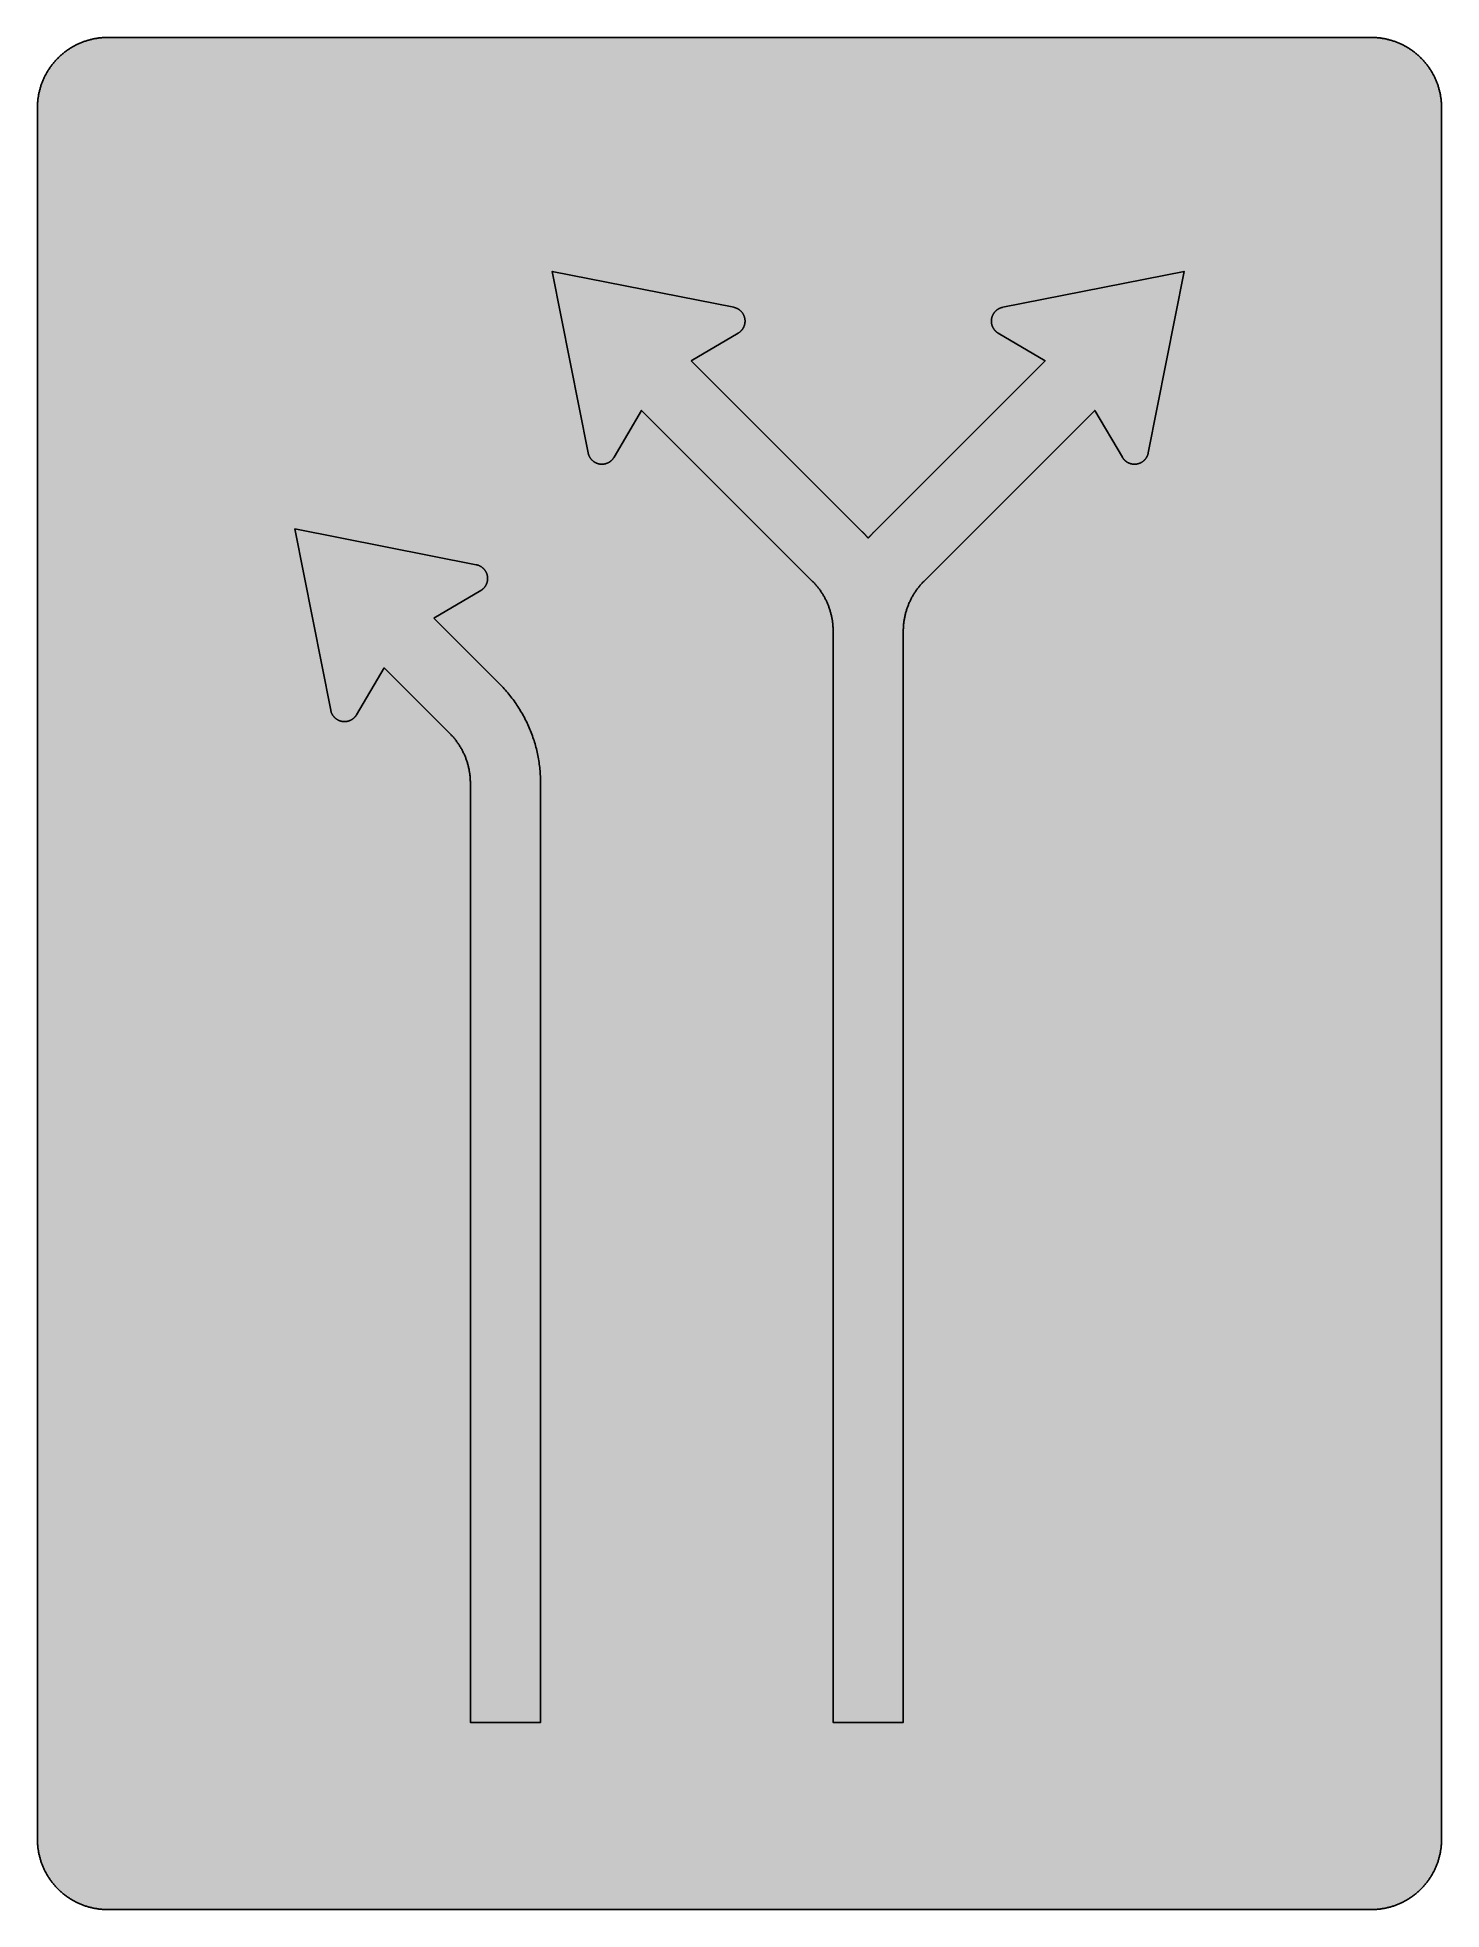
# Model space of a CAD drawing. Header units: millimetres. Extents: x 0 to 423, y 0 to 564.
import ezdxf

# ---------------------------------------------------------------- set-up
doc = ezdxf.new("R2010")
doc.units = ezdxf.units.MM

msp = doc.modelspace()

# ---------------------------------------------------------------- hatches: boundary and pattern name
for color, points in [(254, [(21.2189, 0.0537), (20.955, 0.0533), (20.6934, 0.0584), (20.4292, 0.066), (20.1676, 0.0787), (19.906, 0.094), (19.6469, 0.1118), (19.3853, 0.1321), (19.1262, 0.1549), (18.8671, 0.1829), (18.608, 0.2134), (18.349, 0.2464), (18.0924, 0.2845), (17.8359, 0.3251), (17.5793, 0.3683), (17.3253, 0.414), (17.0688, 0.4623), (16.8148, 0.5156), (16.5633, 0.5715), (16.3093, 0.6299), (16.0579, 0.6909), (15.809, 0.7544), (15.56, 0.823), (15.3111, 0.8941), (15.0622, 0.9677), (14.8158, 1.0439), (14.5694, 1.1227), (14.3256, 1.2065), (14.0818, 1.2903), (13.8379, 1.3792), (13.5966, 1.4707), (13.3579, 1.5672), (13.1191, 1.6637), (12.8803, 1.7628), (12.6441, 1.8669), (12.4079, 1.9736), (12.1742, 2.0803), (11.9405, 2.192), (11.7094, 2.3089), (11.4808, 2.4257), (11.2522, 2.5451), (11.0236, 2.6695), (10.7975, 2.794), (10.574, 2.9235), (10.3505, 3.0556), (10.1295, 3.1877), (9.9111, 3.3249), (9.6926, 3.4646), (9.4742, 3.6068), (9.2608, 3.7541), (9.0475, 3.9014), (8.8341, 4.0513), (8.6258, 4.2037), (8.4176, 4.3612), (8.2118, 4.5187), (8.0061, 4.6812), (7.8029, 4.8438), (7.6022, 5.0114), (7.4041, 5.1816), (7.206, 5.3518), (7.0129, 5.527), (6.8174, 5.7048), (6.6269, 5.8826), (6.4389, 6.0655), (6.2509, 6.2509), (6.0655, 6.4389), (5.8852, 6.6269), (5.7048, 6.8174), (5.527, 7.0104), (5.3518, 7.206), (5.1816, 7.4041), (5.0114, 7.6022), (4.8463, 7.8029), (4.6812, 8.0061), (4.5187, 8.2118), (4.3612, 8.4176), (4.2062, 8.6258), (4.0513, 8.8341), (3.9014, 9.0475), (3.7541, 9.2608), (3.6068, 9.4742), (3.4646, 9.6926), (3.3249, 9.9085), (3.1877, 10.1295), (3.0556, 10.3505), (2.9235, 10.574), (2.794, 10.7975), (2.6695, 11.0236), (2.5451, 11.2522), (2.4257, 11.4808), (2.3063, 11.7094), (2.192, 11.9405), (2.0803, 12.1742), (1.971, 12.4079), (1.8669, 12.6441), (1.7628, 12.8803), (1.6637, 13.1191), (1.5646, 13.3579), (1.4707, 13.5966), (1.3792, 13.8379), (1.2903, 14.0818), (1.2065, 14.3256), (1.1227, 14.5694), (1.0439, 14.8158), (0.9652, 15.0622), (0.8915, 15.3111), (0.823, 15.56), (0.7544, 15.809), (0.6883, 16.0604), (0.6274, 16.3119), (0.569, 16.5633), (0.5131, 16.8148), (0.4623, 17.0688), (0.4115, 17.3253), (0.3658, 17.5793), (0.3226, 17.8359), (0.2819, 18.0924), (0.2464, 18.3515), (0.2134, 18.608), (0.1829, 18.8671), (0.1549, 19.1262), (0.1295, 19.3878), (0.1092, 19.6469), (0.0914, 19.9085), (0.0762, 20.1701), (0.066, 20.4318), (0.0584, 20.6934), (0.0533, 20.955), (0.0508, 21.2192), (0.0522, 543.3314), (0.0533, 543.593), (0.0584, 543.8546), (0.066, 544.1188), (0.0762, 544.3804), (0.0914, 544.642), (0.1092, 544.9011), (0.1295, 545.1627), (0.1549, 545.4218), (0.1829, 545.6809), (0.2134, 545.94), (0.2464, 546.1991), (0.2819, 546.4556), (0.3226, 546.7121), (0.3658, 546.9687), (0.4115, 547.2227), (0.4623, 547.4792), (0.5131, 547.7332), (0.569, 547.9847), (0.6274, 548.2387), (0.6883, 548.4876), (0.7544, 548.7391), (0.823, 548.988), (0.8915, 549.2369), (0.9652, 549.4858), (1.0439, 549.7322), (1.1227, 549.9786), (1.2065, 550.2224), (1.2903, 550.4663), (1.3792, 550.7076), (1.4707, 550.9489), (1.5646, 551.1902), (1.6637, 551.4289), (1.7628, 551.6677), (1.8669, 551.9039), (1.971, 552.1401), (2.0803, 552.3738), (2.192, 552.6049), (2.3063, 552.8386), (2.4257, 553.0672), (2.5451, 553.2958), (2.6695, 553.5244), (2.794, 553.7505), (2.9235, 553.974), (3.0556, 554.1975), (3.1877, 554.4185), (3.3249, 554.6369), (3.4646, 554.8554), (3.6068, 555.0738), (3.7541, 555.2872), (3.9014, 555.5005), (4.0513, 555.7114), (4.2062, 555.9222), (4.3612, 556.1305), (4.5187, 556.3362), (4.6812, 556.5419), (4.8463, 556.7451), (5.0114, 556.9458), (5.1816, 557.1439), (5.3518, 557.342), (5.527, 557.5351), (5.7048, 557.7281), (5.8852, 557.9212), (6.0655, 558.1091), (6.2509, 558.2971), (6.4389, 558.4825), (6.6269, 558.6628), (6.8174, 558.8432), (7.0129, 559.021), (7.206, 559.1937), (7.4041, 559.3664), (7.6022, 559.5366), (7.8029, 559.7017), (8.0061, 559.8668), (8.2118, 560.0268), (8.4176, 560.1868), (8.6258, 560.3418), (8.8341, 560.4967), (9.0475, 560.6466), (9.2608, 560.7939), (9.4742, 560.9387), (9.6926, 561.0835), (9.9111, 561.2232), (10.1295, 561.3603), (10.3505, 561.4924), (10.574, 561.6245), (10.7975, 561.754), (11.0236, 561.8785), (11.2522, 562.0029), (11.4808, 562.1223), (11.7094, 562.2392), (11.9405, 562.356), (12.1742, 562.4678), (12.4079, 562.5744), (12.6441, 562.6811), (12.8803, 562.7853), (13.1191, 562.8843), (13.3579, 562.9834), (13.5966, 563.0774), (13.8379, 563.1688), (14.0818, 563.2577), (14.3256, 563.3415), (14.5694, 563.4253), (14.8158, 563.5041), (15.0622, 563.5803), (15.3111, 563.6539), (15.56, 563.7251), (15.809, 563.7936), (16.0579, 563.8571), (16.3093, 563.9206), (16.5633, 563.9791), (16.8148, 564.0349), (17.0688, 564.0857), (17.3253, 564.1365), (17.5793, 564.1823), (17.8359, 564.2254), (18.0924, 564.2635), (18.349, 564.3016), (18.608, 564.3347), (18.8671, 564.3651), (19.1262, 564.3931), (19.3853, 564.4185), (19.6469, 564.4388), (19.906, 564.4566), (20.1676, 564.4718), (20.4292, 564.482), (20.6934, 564.4896), (20.955, 564.4947), (21.2166, 564.4972), (402.2189, 564.4981), (402.4808, 564.4947), (402.7424, 564.4896), (403.0066, 564.482), (403.2682, 564.4718), (403.5298, 564.4566), (403.7889, 564.4388), (404.0505, 564.4185), (404.3096, 564.3931), (404.5687, 564.3651), (404.8277, 564.3347), (405.0868, 564.3016), (405.3434, 564.2635), (405.5999, 564.2254), (405.8564, 564.1823), (406.113, 564.1365), (406.367, 564.0857), (406.621, 564.0349), (406.875, 563.9791), (407.1264, 563.9206), (407.3779, 563.8571), (407.6268, 563.7936), (407.8783, 563.7251), (408.1272, 563.6539), (408.3736, 563.5803), (408.62, 563.5041), (408.8663, 563.4253), (409.1102, 563.3415), (409.354, 563.2577), (409.5979, 563.1688), (409.8392, 563.0774), (410.0805, 562.9834), (410.3192, 562.8843), (410.5554, 562.7853), (410.7942, 562.6811), (411.0279, 562.5744), (411.2616, 562.4678), (411.4952, 562.356), (411.7264, 562.2392), (411.9575, 562.1223), (412.1861, 562.0029), (412.4122, 561.8785), (412.6382, 561.754), (412.8643, 561.6245), (413.0853, 561.4924), (413.3063, 561.3603), (413.5272, 561.2232), (413.7457, 561.0835), (413.9616, 560.9387), (414.1775, 560.7939), (414.3908, 560.6466), (414.6017, 560.4967), (414.8125, 560.3418), (415.0208, 560.1868), (415.2265, 560.0268), (415.4297, 559.8668), (415.6329, 559.7017), (415.8336, 559.5366), (416.0342, 559.3664), (416.2298, 559.1937), (416.4254, 559.021), (416.6184, 558.8432), (416.8089, 558.6628), (416.9994, 558.4825), (417.1848, 558.2971), (417.3703, 558.1091), (417.5531, 557.9212), (417.7335, 557.7281), (417.9087, 557.5351), (418.084, 557.342), (418.2567, 557.1439), (418.4244, 556.9458), (418.592, 556.7451), (418.7546, 556.5419), (418.9171, 556.3362), (419.0746, 556.1305), (419.2321, 555.9222), (419.3845, 555.7114), (419.5369, 555.5005), (419.6842, 555.2872), (419.829, 555.0738), (419.9712, 554.8554), (420.1109, 554.6369), (420.2481, 554.4185), (420.3827, 554.1975), (420.5148, 553.974), (420.6418, 553.7505), (420.7688, 553.5244), (420.8907, 553.2958), (421.0126, 553.0672), (421.1295, 552.8386), (421.2438, 552.6049), (421.3555, 552.3738), (421.4647, 552.1401), (421.5689, 551.9039), (421.673, 551.6677), (421.7746, 551.4289), (421.8711, 551.1902), (421.9651, 550.9489), (422.0566, 550.7076), (422.1455, 550.4663), (422.2318, 550.2224), (422.3131, 549.9786), (422.3918, 549.7322), (422.4706, 549.4858), (422.5442, 549.2369), (422.6128, 548.988), (422.6814, 548.7391), (422.7449, 548.4876), (422.8084, 548.2387), (422.8668, 547.9847), (422.9227, 547.7332), (422.9735, 547.4792), (423.0243, 547.2227), (423.07, 546.9687), (423.1132, 546.7121), (423.1513, 546.4556), (423.1894, 546.1991), (423.2224, 545.94), (423.2529, 545.6809), (423.2808, 545.4218), (423.3037, 545.1627), (423.3266, 544.9011), (423.3443, 544.642), (423.357, 544.3804), (423.3697, 544.1188), (423.3774, 543.8546), (423.3824, 543.593), (423.385, 543.3314), (423.3855, 21.2203), (423.3824, 20.955), (423.3774, 20.6934), (423.3697, 20.4318), (423.357, 20.1701), (423.3443, 19.9085), (423.3266, 19.6469), (423.3037, 19.3878), (423.2808, 19.1262), (423.2529, 18.8671), (423.2224, 18.608), (423.1894, 18.3515), (423.1513, 18.0924), (423.1132, 17.8359), (423.07, 17.5793), (423.0243, 17.3253), (422.9735, 17.0688), (422.9227, 16.8148), (422.8668, 16.5633), (422.8084, 16.3119), (422.7449, 16.0604), (422.6814, 15.809), (422.6128, 15.56), (422.5442, 15.3111), (422.4706, 15.0622), (422.3918, 14.8158), (422.3131, 14.5694), (422.2318, 14.3256), (422.1455, 14.0818), (422.0566, 13.8379), (421.9651, 13.5966), (421.8711, 13.3579), (421.7746, 13.1191), (421.673, 12.8803), (421.5689, 12.6441), (421.4647, 12.4079), (421.3555, 12.1742), (421.2438, 11.9405), (421.1295, 11.7094), (421.0126, 11.4808), (420.8907, 11.2522), (420.7688, 11.0236), (420.6418, 10.7975), (420.5148, 10.574), (420.3827, 10.3505), (420.2481, 10.1295), (420.1109, 9.9085), (419.9712, 9.6926), (419.829, 9.4742), (419.6842, 9.2608), (419.5369, 9.0475), (419.3845, 8.8341), (419.2321, 8.6258), (419.0746, 8.4176), (418.9171, 8.2118), (418.7546, 8.0061), (418.592, 7.8029), (418.4244, 7.6022), (418.2567, 7.4041), (418.084, 7.206), (417.9087, 7.0104), (417.7335, 6.8174), (417.5531, 6.6269), (417.3703, 6.4389), (417.1848, 6.2509), (416.9994, 6.0655), (416.8089, 5.8826), (416.6184, 5.7048), (416.4254, 5.527), (416.2298, 5.3518), (416.0342, 5.1816), (415.8336, 5.0114), (415.6329, 4.8438), (415.4297, 4.6812), (415.2265, 4.5187), (415.0208, 4.3612), (414.8125, 4.2037), (414.6017, 4.0513), (414.3908, 3.9014), (414.1775, 3.7541), (413.9616, 3.6068), (413.7457, 3.4646), (413.5272, 3.3249), (413.3063, 3.1877), (413.0853, 3.0556), (412.8643, 2.9235), (412.6382, 2.794), (412.4122, 2.6695), (412.1861, 2.5451), (411.9575, 2.4257), (411.7264, 2.3089), (411.4952, 2.192), (411.2616, 2.0803), (411.0279, 1.9736), (410.7942, 1.8669), (410.5554, 1.7628), (410.3192, 1.6637), (410.0805, 1.5672), (409.8392, 1.4707), (409.5979, 1.3792), (409.354, 1.2903), (409.1102, 1.2065), (408.8663, 1.1227), (408.62, 1.0439), (408.3736, 0.9677), (408.1272, 0.8941), (407.8783, 0.823), (407.6268, 0.7544), (407.3779, 0.6909), (407.1264, 0.6299), (406.875, 0.5715), (406.621, 0.5156), (406.367, 0.4623), (406.113, 0.414), (405.8564, 0.3683), (405.5999, 0.3251), (405.3434, 0.2845), (405.0868, 0.2464), (404.8277, 0.2134), (404.5687, 0.1829), (404.3096, 0.1549), (404.0505, 0.1321), (403.7889, 0.1118), (403.5298, 0.094), (403.2682, 0.0787), (403.0066, 0.066), (402.7424, 0.0584), (402.4808, 0.0533), (402.2166, 0.0533)]), (59, [(197.1834, 467.0016), (211.3068, 475.3279), (211.3661, 475.3635), (211.4245, 475.3991), (211.4829, 475.4372), (211.5414, 475.4753), (211.5998, 475.5159), (211.6557, 475.5566), (211.7115, 475.5972), (211.7649, 475.6404), (211.8208, 475.6836), (211.8741, 475.7268), (211.9249, 475.7725), (211.9782, 475.8182), (212.029, 475.8639), (212.0773, 475.9096), (212.1281, 475.9579), (212.1764, 476.0062), (212.2246, 476.057), (212.2703, 476.1052), (212.3161, 476.156), (212.3618, 476.2068), (212.405, 476.2602), (212.4481, 476.3135), (212.4913, 476.3668), (212.532, 476.4202), (212.5726, 476.4735), (212.6132, 476.5294), (212.6513, 476.5853), (212.6894, 476.6412), (212.7275, 476.6996), (212.7631, 476.7555), (212.7987, 476.8139), (212.8317, 476.8723), (212.8647, 476.9333), (212.8977, 476.9917), (212.9282, 477.0526), (212.9587, 477.1136), (212.9892, 477.1746), (213.0171, 477.2355), (213.045, 477.299), (213.0704, 477.3625), (213.0958, 477.4235), (213.1212, 477.487), (213.1441, 477.553), (213.167, 477.6165), (213.1873, 477.6826), (213.2076, 477.7461), (213.2279, 477.8121), (213.2457, 477.8781), (213.2635, 477.9442), (213.2787, 478.0102), (213.294, 478.0788), (213.3067, 478.1448), (213.3219, 478.2134), (213.3321, 478.282), (213.3422, 478.348), (213.3524, 478.4166), (213.3625, 478.4852), (213.3676, 478.5538), (213.3752, 478.6249), (213.3803, 478.6935), (213.3854, 478.7621), (213.3879, 478.8332), (213.3879, 478.9018), (213.3905, 478.9729), (213.3879, 479.0669), (213.3854, 479.1608), (213.3803, 479.2548), (213.3727, 479.3488), (213.3625, 479.4402), (213.3524, 479.5342), (213.3397, 479.6257), (213.3244, 479.7146), (213.3067, 479.806), (213.2889, 479.8949), (213.266, 479.9838), (213.2457, 480.0727), (213.2203, 480.1616), (213.1924, 480.248), (213.1644, 480.3343), (213.1339, 480.4207), (213.1035, 480.5045), (213.0704, 480.5883), (213.0349, 480.6696), (212.9968, 480.7534), (212.9587, 480.8347), (212.918, 480.9134), (212.8774, 480.9947), (212.8317, 481.0709), (212.7885, 481.1497), (212.7402, 481.2259), (212.692, 481.2995), (212.6412, 481.3757), (212.5904, 481.4468), (212.537, 481.5205), (212.4837, 481.5916), (212.4278, 481.6602), (212.3694, 481.7288), (212.311, 481.7948), (212.25, 481.8609), (212.1891, 481.9269), (212.1256, 481.9904), (212.0621, 482.0514), (211.996, 482.1123), (211.9274, 482.1733), (211.8589, 482.2317), (211.7903, 482.2876), (211.7192, 482.3435), (211.648, 482.3968), (211.5744, 482.4476), (211.5007, 482.4984), (211.4245, 482.5492), (211.3483, 482.5949), (211.2696, 482.6406), (211.1908, 482.6864), (211.1096, 482.7295), (211.0283, 482.7702), (210.947, 482.8108), (210.8632, 482.8464), (210.7794, 482.8845), (210.693, 482.9175), (210.6066, 482.9505), (210.5203, 482.981), (210.4314, 483.0089), (210.3425, 483.0369), (210.2536, 483.0623), (210.1621, 483.0851), (210.0707, 483.108), (209.9767, 483.1258), (155.2744, 493.9425), (166.0895, 439.2383), (166.1084, 439.1457), (166.1287, 439.0517), (166.1516, 438.9628), (166.177, 438.8714), (166.2049, 438.7825), (166.2328, 438.6936), (166.2633, 438.6072), (166.2963, 438.5208), (166.3319, 438.437), (166.3675, 438.3507), (166.4056, 438.2694), (166.4437, 438.1856), (166.4843, 438.1043), (166.5275, 438.0255), (166.5732, 437.9443), (166.6189, 437.8681), (166.6672, 437.7893), (166.7154, 437.7157), (166.7662, 437.6395), (166.8196, 437.5658), (166.8729, 437.4947), (166.9263, 437.4236), (166.9847, 437.355), (167.0431, 437.2864), (167.1015, 437.2178), (167.1625, 437.1543), (167.2234, 437.0883), (167.2869, 437.0248), (167.353, 436.9638), (167.419, 436.9029), (167.4851, 436.8444), (167.5536, 436.7886), (167.6248, 436.7327), (167.6933, 436.6768), (167.767, 436.6235), (167.8407, 436.5727), (167.9143, 436.5219), (167.988, 436.4736), (168.0642, 436.4279), (168.1429, 436.3822), (168.2217, 436.339), (168.3004, 436.2958), (168.3817, 436.2552), (168.4604, 436.2171), (168.5442, 436.179), (168.6255, 436.1434), (168.7093, 436.1104), (168.7957, 436.0799), (168.8795, 436.0494), (168.9659, 436.0215), (169.0548, 435.9935), (169.1411, 435.9707), (169.23, 435.9478), (169.3189, 435.9275), (169.4078, 435.9072), (169.4993, 435.8894), (169.5907, 435.8742), (169.6822, 435.8615), (169.7736, 435.8513), (169.865, 435.8411), (169.959, 435.8335), (170.053, 435.8284), (170.147, 435.8259), (170.241, 435.8259), (170.3121, 435.8259), (170.3807, 435.8284), (170.4518, 435.831), (170.5204, 435.8335), (170.5915, 435.8386), (170.6601, 435.8462), (170.7286, 435.8538), (170.7972, 435.8615), (170.8658, 435.8716), (170.9344, 435.8818), (171.0004, 435.8945), (171.069, 435.9072), (171.1376, 435.9199), (171.2036, 435.9351), (171.2697, 435.9529), (171.3357, 435.9681), (171.4017, 435.9885), (171.4678, 436.0062), (171.5338, 436.0266), (171.5973, 436.0494), (171.6634, 436.0697), (171.7269, 436.0951), (171.7904, 436.118), (171.8539, 436.1434), (171.9148, 436.1713), (171.9783, 436.1967), (172.0393, 436.2272), (172.1002, 436.2552), (172.1612, 436.2856), (172.2222, 436.3161), (172.2831, 436.3491), (172.3415, 436.3822), (172.4, 436.4177), (172.4584, 436.4507), (172.5168, 436.4888), (172.5727, 436.5244), (172.6286, 436.5625), (172.6844, 436.6006), (172.7403, 436.6412), (172.7937, 436.6819), (172.8495, 436.7225), (172.9029, 436.7657), (172.9537, 436.8089), (173.007, 436.8521), (173.0578, 436.8978), (173.1086, 436.9435), (173.1594, 436.9918), (173.2077, 437.0375), (173.2559, 437.0857), (173.3042, 437.1365), (173.3499, 437.1873), (173.3982, 437.2381), (173.4439, 437.2889), (173.4871, 437.3423), (173.5303, 437.3956), (173.5734, 437.449), (173.6166, 437.5023), (173.6573, 437.5582), (173.6979, 437.6166), (173.7385, 437.6725), (173.7766, 437.7309), (173.8147, 437.7893), (173.8528, 437.8477), (173.8884, 437.9087), (182.2154, 452.0336), (233.7428, 400.5072), (233.9264, 400.3192), (234.1093, 400.1287), (234.2871, 399.9382), (234.4649, 399.7452), (234.6401, 399.5496), (234.8103, 399.354), (234.9805, 399.1534), (235.1481, 398.9527), (235.3107, 398.7521), (235.4732, 398.5463), (235.6307, 398.3406), (235.7882, 398.1323), (235.9406, 397.9215), (236.0905, 397.7107), (236.2403, 397.4973), (236.3851, 397.2814), (236.5273, 397.0655), (236.667, 396.8471), (236.8042, 396.6286), (236.9388, 396.4076), (237.0684, 396.1841), (237.1979, 395.9606), (237.3249, 395.7345), (237.4468, 395.5059), (237.5662, 395.2773), (237.6856, 395.0487), (237.7999, 394.8151), (237.9116, 394.5839), (238.0209, 394.3502), (238.125, 394.114), (238.2291, 393.8778), (238.3282, 393.639), (238.4273, 393.4003), (238.5212, 393.159), (238.6127, 392.9177), (238.7016, 392.6764), (238.7854, 392.4325), (238.8692, 392.1887), (238.948, 391.9423), (239.0242, 391.6959), (239.0978, 391.447), (239.1689, 391.1981), (239.2375, 390.9492), (239.301, 390.6977), (239.362, 390.4463), (239.4204, 390.1948), (239.4763, 389.9408), (239.5296, 389.6868), (239.5779, 389.4328), (239.6261, 389.1788), (239.6668, 388.9223), (239.7074, 388.6657), (239.7455, 388.4066), (239.7785, 388.1501), (239.809, 387.891), (239.837, 387.6319), (239.8598, 387.3703), (239.8827, 387.1112), (239.9005, 386.8496), (239.9132, 386.588), (239.9259, 386.3264), (239.9335, 386.0648), (239.9386, 385.8031), (239.9411, 385.539), (239.9411, 56.4981), (261.1078, 56.4981), (261.1078, 385.5403), (261.1069, 385.8031), (261.112, 386.0648), (261.1222, 386.3264), (261.1323, 386.588), (261.1476, 386.8496), (261.1653, 387.1112), (261.1857, 387.3703), (261.2111, 387.6319), (261.2365, 387.891), (261.2669, 388.1501), (261.3025, 388.4066), (261.3381, 388.6657), (261.3787, 388.9223), (261.4219, 389.1788), (261.4676, 389.4328), (261.5184, 389.6868), (261.5692, 389.9408), (261.6251, 390.1948), (261.6835, 390.4463), (261.7445, 390.6977), (261.8105, 390.9492), (261.8765, 391.1981), (261.9477, 391.447), (262.0213, 391.6959), (262.0975, 391.9423), (262.1788, 392.1887), (262.2601, 392.4325), (262.3464, 392.6764), (262.4353, 392.9177), (262.5268, 393.159), (262.6208, 393.4003), (262.7173, 393.639), (262.8189, 393.8778), (262.9205, 394.114), (263.0272, 394.3502), (263.1364, 394.5839), (263.2481, 394.8151), (263.3624, 395.0487), (263.4793, 395.2773), (263.6012, 395.5059), (263.7231, 395.7345), (263.8501, 395.9606), (263.9797, 396.1841), (264.1092, 396.4076), (264.2438, 396.6286), (264.381, 396.8471), (264.5207, 397.0655), (264.6629, 397.2814), (264.8077, 397.4973), (264.9576, 397.7107), (265.1074, 397.9215), (265.2598, 398.1323), (265.4173, 398.3406), (265.5748, 398.5463), (265.7373, 398.7521), (265.8999, 398.9527), (266.0675, 399.1534), (266.2377, 399.354), (266.4079, 399.5496), (266.5832, 399.7452), (266.761, 399.9382), (266.9388, 400.1287), (267.1216, 400.3192), (267.3071, 400.5072), (318.8339, 452.0336), (327.1615, 437.9101), (327.1952, 437.8477), (327.2333, 437.7893), (327.2714, 437.7309), (327.3095, 437.6725), (327.3501, 437.6166), (327.3908, 437.5582), (327.4314, 437.5023), (327.4746, 437.449), (327.5178, 437.3956), (327.5609, 437.3423), (327.6067, 437.2889), (327.6498, 437.2381), (327.6981, 437.1873), (327.7438, 437.1365), (327.7921, 437.0857), (327.8403, 437.0375), (327.8886, 436.9918), (327.9394, 436.9435), (327.9902, 436.8978), (328.041, 436.8521), (328.0943, 436.8089), (328.1451, 436.7657), (328.1985, 436.7225), (328.2544, 436.6819), (328.3077, 436.6412), (328.3636, 436.6006), (328.4195, 436.5625), (328.4753, 436.5244), (328.5312, 436.4888), (328.5896, 436.4507), (328.6481, 436.4177), (328.7065, 436.3822), (328.7674, 436.3491), (328.8259, 436.3161), (328.8868, 436.2856), (328.9478, 436.2552), (329.0087, 436.2272), (329.0697, 436.1967), (329.1332, 436.1713), (329.1942, 436.1434), (329.2577, 436.118), (329.3212, 436.0951), (329.3847, 436.0697), (329.4507, 436.0494), (329.5142, 436.0266), (329.5802, 436.0062), (329.6463, 435.9885), (329.7123, 435.9681), (329.7784, 435.9529), (329.8444, 435.9351), (329.913, 435.9199), (329.979, 435.9072), (330.0476, 435.8945), (330.1136, 435.8818), (330.1822, 435.8716), (330.2508, 435.8615), (330.3194, 435.8538), (330.388, 435.8462), (330.4565, 435.8386), (330.5277, 435.8335), (330.5962, 435.831), (330.6674, 435.8284), (330.7359, 435.8259), (330.8071, 435.8259), (330.901, 435.8259), (330.995, 435.8284), (331.089, 435.8335), (331.183, 435.8411), (331.2744, 435.8513), (331.3659, 435.8615), (331.4573, 435.8742), (331.5487, 435.8894), (331.6402, 435.9072), (331.7291, 435.9275), (331.818, 435.9478), (331.9069, 435.9707), (331.9958, 435.9935), (332.0821, 436.0215), (332.1685, 436.0494), (332.2523, 436.0799), (332.3387, 436.1104), (332.4225, 436.1434), (332.5038, 436.179), (332.5876, 436.2171), (332.6689, 436.2552), (332.7476, 436.2958), (332.8264, 436.339), (332.9051, 436.3822), (332.9838, 436.4279), (333.06, 436.4736), (333.1337, 436.5219), (333.2074, 436.5727), (333.281, 436.6235), (333.3547, 436.6768), (333.4233, 436.7327), (333.4944, 436.7886), (333.563, 436.8444), (333.629, 436.9029), (333.695, 436.9638), (333.7611, 437.0248), (333.8246, 437.0883), (333.8855, 437.1543), (333.9465, 437.2178), (334.0049, 437.2864), (334.0633, 437.355), (334.1218, 437.4236), (334.1751, 437.4947), (334.2284, 437.5658), (334.2818, 437.6395), (334.3326, 437.7157), (334.3808, 437.7893), (334.4291, 437.8681), (334.4748, 437.9443), (334.5205, 438.0255), (334.5637, 438.1043), (334.6044, 438.1856), (334.6425, 438.2694), (334.6806, 438.3507), (334.7161, 438.437), (334.7517, 438.5208), (334.7847, 438.6072), (334.8152, 438.6936), (334.8431, 438.7825), (334.8711, 438.8714), (334.8965, 438.9628), (334.9193, 439.0517), (334.9396, 439.1457), (334.96, 439.2371), (345.7744, 493.9425), (291.072, 483.1274), (290.9773, 483.108), (290.8859, 483.0851), (290.7944, 483.0623), (290.7055, 483.0369), (290.6166, 483.0089), (290.5277, 482.981), (290.4414, 482.9505), (290.355, 482.9175), (290.2687, 482.8845), (290.1848, 482.8464), (290.101, 482.8108), (290.0197, 482.7702), (289.9385, 482.7295), (289.8572, 482.6864), (289.7784, 482.6406), (289.7022, 482.5949), (289.6235, 482.5492), (289.5473, 482.4984), (289.4736, 482.4476), (289.4, 482.3968), (289.3289, 482.3435), (289.2577, 482.2876), (289.1892, 482.2317), (289.1206, 482.1733), (289.052, 482.1123), (288.986, 482.0514), (288.9225, 481.9904), (288.859, 481.9269), (288.798, 481.8609), (288.737, 481.7948), (288.6786, 481.7288), (288.6202, 481.6602), (288.5643, 481.5916), (288.511, 481.5205), (288.4576, 481.4468), (288.4068, 481.3757), (288.356, 481.2995), (288.3078, 481.2259), (288.2595, 481.1497), (288.2163, 481.0709), (288.1706, 480.9947), (288.13, 480.9134), (288.0893, 480.8347), (288.0512, 480.7534), (288.0131, 480.6696), (287.9776, 480.5883), (287.9446, 480.5045), (287.9141, 480.4207), (287.8836, 480.3343), (287.8557, 480.248), (287.8277, 480.1616), (287.8049, 480.0727), (287.782, 479.9838), (287.7591, 479.8949), (287.7414, 479.806), (287.7236, 479.7146), (287.7083, 479.6257), (287.6956, 479.5342), (287.6855, 479.4402), (287.6753, 479.3488), (287.6677, 479.2548), (287.6626, 479.1608), (287.6601, 479.0669), (287.6575, 478.9729), (287.6601, 478.9018), (287.6601, 478.8332), (287.6626, 478.7621), (287.6677, 478.6935), (287.6728, 478.6249), (287.6804, 478.5538), (287.6855, 478.4852), (287.6956, 478.4166), (287.7058, 478.348), (287.716, 478.282), (287.7287, 478.2134), (287.7414, 478.1448), (287.7541, 478.0788), (287.7693, 478.0102), (287.7845, 477.9442), (287.8023, 477.8781), (287.8201, 477.8121), (287.8404, 477.7461), (287.8607, 477.6826), (287.8811, 477.6165), (287.9039, 477.553), (287.9268, 477.487), (287.9522, 477.4235), (287.9776, 477.3625), (288.003, 477.299), (288.0309, 477.2355), (288.0589, 477.1746), (288.0893, 477.1136), (288.1198, 477.0526), (288.1503, 476.9917), (288.1833, 476.9333), (288.2163, 476.8723), (288.2494, 476.8139), (288.2849, 476.7555), (288.3205, 476.6996), (288.3586, 476.6412), (288.3967, 476.5853), (288.4348, 476.5294), (288.4754, 476.4735), (288.5161, 476.4202), (288.5567, 476.3668), (288.5999, 476.3135), (288.6431, 476.2602), (288.6862, 476.2068), (288.732, 476.156), (288.7777, 476.1052), (288.8234, 476.057), (288.8717, 476.0062), (288.9199, 475.9579), (288.9707, 475.9096), (289.019, 475.8639), (289.0698, 475.8182), (289.1231, 475.7725), (289.1739, 475.7268), (289.2273, 475.6836), (289.2831, 475.6404), (289.3365, 475.5972), (289.3924, 475.5566), (289.4482, 475.5159), (289.5067, 475.4753), (289.5651, 475.4372), (289.6235, 475.3991), (289.6819, 475.3635), (289.7429, 475.3254), (303.8669, 467.0016), (252.3409, 415.4742), (252.3109, 415.4424), (252.2804, 415.4145), (252.2525, 415.384), (252.222, 415.356), (252.1941, 415.3256), (252.1636, 415.2976), (252.1356, 415.2671), (252.1052, 415.2367), (252.0772, 415.2087), (252.0467, 415.1782), (252.0188, 415.1503), (251.9909, 415.1198), (251.9604, 415.0893), (251.9324, 415.0614), (251.902, 415.0309), (251.874, 415.0004), (251.8461, 414.97), (251.8156, 414.942), (251.7877, 414.9115), (251.7597, 414.8811), (251.7292, 414.8506), (251.7013, 414.8226), (251.6734, 414.7922), (251.6454, 414.7617), (251.6149, 414.7312), (251.587, 414.7007), (251.5591, 414.6728), (251.5311, 414.6423), (251.5006, 414.6118), (251.4727, 414.5813), (251.4448, 414.5509), (251.4168, 414.5204), (251.3889, 414.4899), (251.3609, 414.462), (251.3305, 414.4315), (251.3025, 414.401), (251.2746, 414.3705), (251.2466, 414.34), (251.2187, 414.3096), (251.1908, 414.2791), (251.1628, 414.2486), (251.1349, 414.2181), (251.1069, 414.1876), (251.079, 414.1572), (251.0511, 414.1267), (251.0231, 414.0962), (250.9952, 414.0657), (250.9672, 414.0352), (250.9393, 414.0048), (250.9114, 413.9743), (250.8834, 413.9413), (250.8555, 413.9108), (250.8275, 413.8803), (250.7996, 413.8498), (250.7717, 413.8193), (250.7437, 413.7889), (250.7158, 413.7584), (250.6878, 413.7279), (250.6599, 413.6949), (250.6345, 413.6644), (250.6066, 413.6339), (250.5786, 413.6034), (250.5507, 413.573), (250.5227, 413.5399), (250.4948, 413.573), (250.4694, 413.6034), (250.4415, 413.6339), (250.4135, 413.6644), (250.3856, 413.6949), (250.3576, 413.7279), (250.3297, 413.7584), (250.3043, 413.7889), (250.2764, 413.8193), (250.2484, 413.8498), (250.2205, 413.8803), (250.1925, 413.9108), (250.1646, 413.9413), (250.1367, 413.9743), (250.1087, 414.0048), (250.0808, 414.0352), (250.0528, 414.0657), (250.0249, 414.0962), (249.997, 414.1267), (249.969, 414.1572), (249.9411, 414.1876), (249.9131, 414.2181), (249.8852, 414.2486), (249.8573, 414.2791), (249.8293, 414.3096), (249.8014, 414.34), (249.7734, 414.3705), (249.743, 414.401), (249.715, 414.4315), (249.6871, 414.462), (249.6591, 414.4899), (249.6312, 414.5204), (249.6033, 414.5509), (249.5728, 414.5813), (249.5448, 414.6118), (249.5169, 414.6423), (249.489, 414.6728), (249.461, 414.7007), (249.4305, 414.7312), (249.4026, 414.7617), (249.3747, 414.7922), (249.3467, 414.8226), (249.3162, 414.8506), (249.2883, 414.8811), (249.2604, 414.9115), (249.2299, 414.942), (249.2019, 414.97), (249.174, 415.0004), (249.1435, 415.0309), (249.1156, 415.0614), (249.0876, 415.0893), (249.0572, 415.1198), (249.0292, 415.1503), (248.9987, 415.1782), (248.9708, 415.2087), (248.9429, 415.2367), (248.9124, 415.2671), (248.8844, 415.2976), (248.854, 415.3256), (248.826, 415.356), (248.7955, 415.384), (248.7676, 415.4145), (248.7371, 415.4424), (248.7092, 415.4729)]), (59, [(119.5723, 389.3905), (133.6957, 397.7167), (133.7539, 397.7513), (133.8148, 397.7894), (133.8732, 397.8275), (133.9317, 397.8656), (133.9875, 397.9062), (134.0434, 397.9443), (134.0993, 397.9875), (134.1552, 398.0282), (134.2085, 398.0713), (134.2619, 398.1171), (134.3152, 398.1602), (134.366, 398.206), (134.4168, 398.2517), (134.4676, 398.2999), (134.5159, 398.3482), (134.5641, 398.3965), (134.6124, 398.4447), (134.6581, 398.4955), (134.7038, 398.5463), (134.7495, 398.5971), (134.7953, 398.6479), (134.8384, 398.7013), (134.8791, 398.7546), (134.9223, 398.8079), (134.9629, 398.8638), (135.001, 398.9172), (135.0416, 398.973), (135.0772, 399.0315), (135.1153, 399.0873), (135.1509, 399.1458), (135.1864, 399.2042), (135.2194, 399.2626), (135.255, 399.321), (135.2855, 399.382), (135.3185, 399.4404), (135.349, 399.5014), (135.3769, 399.5649), (135.4049, 399.6258), (135.4328, 399.6868), (135.4607, 399.7503), (135.4861, 399.8138), (135.509, 399.8773), (135.5319, 399.9408), (135.5547, 400.0043), (135.5776, 400.0703), (135.5979, 400.1364), (135.6157, 400.2024), (135.6335, 400.2659), (135.6512, 400.3345), (135.6665, 400.4005), (135.6817, 400.4666), (135.697, 400.5351), (135.7097, 400.6012), (135.7224, 400.6698), (135.7325, 400.7383), (135.7427, 400.8069), (135.7503, 400.8755), (135.7579, 400.9441), (135.763, 401.0127), (135.7681, 401.0812), (135.7732, 401.1524), (135.7757, 401.2209), (135.7782, 401.2921), (135.7782, 401.3606), (135.7782, 401.4572), (135.7732, 401.5511), (135.7681, 401.6451), (135.763, 401.7366), (135.7528, 401.8305), (135.7401, 401.922), (135.7274, 402.0134), (135.7122, 402.1049), (135.697, 402.1938), (135.6766, 402.2852), (135.6563, 402.3741), (135.6335, 402.463), (135.6081, 402.5494), (135.5827, 402.6357), (135.5547, 402.7221), (135.5242, 402.8084), (135.4912, 402.8923), (135.4582, 402.9761), (135.4226, 403.0599), (135.3871, 403.1412), (135.3464, 403.2225), (135.3058, 403.3037), (135.2652, 403.3825), (135.222, 403.4612), (135.1763, 403.5374), (135.128, 403.6136), (135.0797, 403.6898), (135.0315, 403.7635), (134.9781, 403.8371), (134.9248, 403.9083), (134.8715, 403.9794), (134.8156, 404.0505), (134.7572, 404.1191), (134.6987, 404.1851), (134.6378, 404.2512), (134.5768, 404.3172), (134.5133, 404.3807), (134.4498, 404.4417), (134.3838, 404.5026), (134.3152, 404.561), (134.2492, 404.6195), (134.178, 404.6779), (134.1069, 404.7312), (134.0358, 404.7846), (133.9621, 404.8379), (133.8885, 404.8887), (133.8123, 404.937), (133.7335, 404.9852), (133.6573, 405.0309), (133.5786, 405.0767), (133.4973, 405.1173), (133.416, 405.1605), (133.3348, 405.1986), (133.2509, 405.2367), (133.1671, 405.2722), (133.0808, 405.3078), (132.9944, 405.3408), (132.908, 405.3713), (132.8191, 405.3992), (132.7302, 405.4272), (132.6388, 405.45), (132.5499, 405.4754), (132.4585, 405.4958), (132.3645, 405.5161), (77.6633, 416.3314), (88.4784, 361.6286), (88.4961, 361.536), (88.519, 361.442), (88.5419, 361.3531), (88.5673, 361.2617), (88.5927, 361.1728), (88.6231, 361.0839), (88.6536, 360.9975), (88.6841, 360.9111), (88.7197, 360.8248), (88.7552, 360.741), (88.7933, 360.6571), (88.8314, 360.5759), (88.8746, 360.4946), (88.9152, 360.4133), (88.961, 360.3346), (89.0067, 360.2584), (89.0549, 360.1796), (89.1032, 360.106), (89.154, 360.0298), (89.2073, 359.9561), (89.2607, 359.885), (89.3166, 359.8139), (89.3724, 359.7453), (89.4309, 359.6767), (89.4893, 359.6081), (89.5502, 359.5421), (89.6137, 359.4786), (89.6772, 359.4151), (89.7407, 359.3541), (89.8068, 359.2932), (89.8728, 359.2347), (89.9414, 359.1763), (90.0125, 359.1204), (90.0836, 359.0671), (90.1548, 359.0138), (90.2284, 358.963), (90.3021, 358.9122), (90.3783, 358.8639), (90.4545, 358.8156), (90.5307, 358.7699), (90.6094, 358.7267), (90.6882, 358.6861), (90.7694, 358.6455), (90.8507, 358.6074), (90.932, 358.5693), (91.0158, 358.5337), (91.0996, 358.5007), (91.1835, 358.4677), (91.2698, 358.4372), (91.3562, 358.4092), (91.4425, 358.3838), (91.5289, 358.3584), (91.6178, 358.3356), (91.7067, 358.3153), (91.7981, 358.2975), (91.887, 358.2797), (91.9785, 358.2645), (92.0699, 358.2518), (92.1614, 358.2391), (92.2553, 358.2314), (92.3493, 358.2238), (92.4408, 358.2187), (92.5347, 358.2137), (92.6313, 358.2137), (92.6998, 358.2137), (92.771, 358.2162), (92.8395, 358.2187), (92.9107, 358.2238), (92.9792, 358.2289), (93.0478, 358.234), (93.1164, 358.2416), (93.185, 358.2492), (93.2536, 358.2594), (93.3221, 358.2695), (93.3907, 358.2822), (93.4568, 358.2949), (93.5253, 358.3102), (93.5914, 358.3254), (93.66, 358.3407), (93.726, 358.3584), (93.792, 358.3762), (93.8555, 358.3965), (93.9216, 358.4169), (93.9876, 358.4372), (94.0511, 358.46), (94.1146, 358.4829), (94.1781, 358.5083), (94.2416, 358.5337), (94.3051, 358.5591), (94.3661, 358.587), (94.4296, 358.615), (94.4905, 358.6455), (94.5515, 358.6734), (94.6099, 358.7064), (94.6709, 358.7394), (94.7293, 358.7725), (94.7877, 358.8055), (94.8461, 358.841), (94.9046, 358.8766), (94.9604, 358.9147), (95.0189, 358.9528), (95.0747, 358.9909), (95.1281, 359.029), (95.184, 359.0696), (95.2373, 359.1128), (95.2906, 359.156), (95.344, 359.1992), (95.3948, 359.2424), (95.4481, 359.2881), (95.4964, 359.3338), (95.5472, 359.3795), (95.598, 359.4278), (95.6462, 359.476), (95.692, 359.5243), (95.7402, 359.5751), (95.7859, 359.6259), (95.8317, 359.6767), (95.8774, 359.73), (95.9206, 359.7834), (95.9637, 359.8367), (96.0044, 359.8926), (96.0476, 359.9485), (96.0882, 360.0044), (96.1263, 360.0628), (96.1669, 360.1187), (96.2025, 360.1771), (96.2406, 360.238), (96.2762, 360.299), (104.6043, 374.4225), (124.3817, 354.6461), (124.5641, 354.457), (124.747, 354.269), (124.9274, 354.0785), (125.1052, 353.8855), (125.2779, 353.6899), (125.4506, 353.4918), (125.6208, 353.2937), (125.7859, 353.093), (125.951, 352.8898), (126.111, 352.6841), (126.271, 352.4783), (126.426, 352.2701), (126.5784, 352.0618), (126.7308, 351.8484), (126.8781, 351.6351), (127.0229, 351.4217), (127.1651, 351.2058), (127.3048, 350.9874), (127.442, 350.7664), (127.5766, 350.5454), (127.7087, 350.3219), (127.8357, 350.0984), (127.9627, 349.8723), (128.0846, 349.6462), (128.2065, 349.4176), (128.3233, 349.1865), (128.4376, 348.9554), (128.5494, 348.7217), (128.6586, 348.488), (128.7653, 348.2518), (128.8669, 348.0156), (128.9685, 347.7793), (129.065, 347.538), (129.159, 347.2993), (129.2504, 347.058), (129.3393, 346.8141), (129.4257, 346.5703), (129.507, 346.3265), (129.5883, 346.0801), (129.6645, 345.8337), (129.7381, 345.5873), (129.8092, 345.3384), (129.8753, 345.0869), (129.9413, 344.838), (130.0023, 344.5866), (130.0607, 344.3351), (130.1166, 344.0811), (130.1674, 343.8271), (130.2182, 343.5731), (130.2639, 343.3166), (130.3071, 343.06), (130.3477, 342.8035), (130.3833, 342.5469), (130.4163, 342.2879), (130.4468, 342.0288), (130.4747, 341.7697), (130.5001, 341.5106), (130.5204, 341.249), (130.5382, 340.9899), (130.5535, 340.7283), (130.5636, 340.4667), (130.5712, 340.2025), (130.5763, 339.9409), (130.5789, 339.6767), (130.58, 56.4981), (151.7467, 56.4981), (151.7467, 339.6792), (151.7421, 340.2051), (151.732, 340.7283), (151.7167, 341.2541), (151.6939, 341.7773), (151.6634, 342.3006), (151.6278, 342.8213), (151.5872, 343.342), (151.5389, 343.8627), (151.4831, 344.3808), (151.4221, 344.899), (151.3561, 345.4146), (151.2824, 345.9302), (151.2011, 346.4433), (151.1148, 346.9564), (151.0233, 347.4669), (150.9243, 347.9749), (150.8201, 348.4829), (150.7084, 348.9884), (150.5915, 349.4938), (150.4696, 349.9968), (150.3401, 350.4971), (150.2054, 350.9975), (150.0632, 351.4954), (149.9159, 351.9907), (149.7635, 352.4834), (149.6035, 352.9762), (149.4384, 353.4639), (149.2656, 353.9515), (149.0904, 354.4367), (148.9075, 354.9193), (148.717, 355.3993), (148.524, 355.8794), (148.3233, 356.3544), (148.1176, 356.8268), (147.9042, 357.2993), (147.6858, 357.7666), (147.4648, 358.2314), (147.2336, 358.6937), (147, 359.156), (146.7587, 359.6132), (146.5123, 360.0679), (146.2608, 360.5174), (146.0043, 360.967), (145.7401, 361.4141), (145.4734, 361.856), (145.1991, 362.2954), (144.9197, 362.7323), (144.6327, 363.1641), (144.3431, 363.5934), (144.0485, 364.0201), (143.7462, 364.4443), (143.4389, 364.8634), (143.1265, 365.2799), (142.809, 365.6914), (142.4864, 366.1004), (142.1587, 366.5068), (141.826, 366.9081), (141.4882, 367.3069), (141.1427, 367.7006), (140.7947, 368.0917), (140.4417, 368.4778), (140.081, 368.8588), (139.7178, 369.2373), (139.3469, 369.6106)])]:
    msp.add_hatch(color=color).paths.add_polyline_path(points)
h = msp.add_hatch(color=59)
h.paths.add_polyline_path([(21.2189, 5.3453), (21.021, 5.3442), (20.8229, 5.3492), (20.6273, 5.3543), (20.4318, 5.3645), (20.2336, 5.3746), (20.0381, 5.3873), (19.8425, 5.4026), (19.6494, 5.4229), (19.4539, 5.4432), (19.2608, 5.4661), (19.0678, 5.4915), (18.8747, 5.5169), (18.6817, 5.5474), (18.4887, 5.5804), (18.2982, 5.6159), (18.1077, 5.6515), (17.9172, 5.6921), (17.7267, 5.7328), (17.5362, 5.776), (17.3482, 5.8217), (17.1602, 5.8699), (16.9723, 5.9207), (16.7869, 5.9741), (16.6014, 6.03), (16.416, 6.0884), (16.2306, 6.1468), (16.0477, 6.2103), (15.8648, 6.2738), (15.6845, 6.3398), (15.5016, 6.4084), (15.3213, 6.4795), (15.1435, 6.5532), (14.9657, 6.6269), (14.7879, 6.7056), (14.6101, 6.7843), (14.4348, 6.8656), (14.2596, 6.9494), (14.0868, 7.0358), (13.9141, 7.1247), (13.7439, 7.2136), (13.5712, 7.305), (13.4036, 7.4016), (13.2359, 7.4981), (13.0683, 7.5946), (12.9007, 7.6962), (12.7356, 7.7978), (12.573, 7.9045), (12.4104, 8.0112), (12.2504, 8.1204), (12.0904, 8.2296), (11.9304, 8.3439), (11.7729, 8.4582), (11.618, 8.575), (11.463, 8.6944), (11.3081, 8.8163), (11.1582, 8.9383), (11.0058, 9.0627), (10.856, 9.1897), (10.7086, 9.3193), (10.5639, 9.4513), (10.4191, 9.5834), (10.2743, 9.718), (10.1321, 9.8552), (9.9924, 9.9924), (9.8527, 10.1346), (9.718, 10.2743), (9.5834, 10.4191), (9.4488, 10.5639), (9.3193, 10.7112), (9.1897, 10.8585), (9.0627, 11.0058), (8.9383, 11.1582), (8.8138, 11.3106), (8.6944, 11.463), (8.575, 11.618), (8.4582, 11.7729), (8.3439, 11.9304), (8.2296, 12.0904), (8.1178, 12.2504), (8.0112, 12.4104), (7.9019, 12.573), (7.7978, 12.7381), (7.6962, 12.9007), (7.5946, 13.0683), (7.4955, 13.2359), (7.399, 13.4036), (7.305, 13.5712), (7.2136, 13.7439), (7.1222, 13.9141), (7.0358, 14.0868), (6.9494, 14.2596), (6.8656, 14.4348), (6.7843, 14.6101), (6.7031, 14.7879), (6.6269, 14.9657), (6.5507, 15.1435), (6.477, 15.3213), (6.4084, 15.5016), (6.3398, 15.6845), (6.2713, 15.8648), (6.2078, 16.0477), (6.1468, 16.2331), (6.0858, 16.416), (6.03, 16.6014), (5.9741, 16.7869), (5.9207, 16.9748), (5.8699, 17.1602), (5.8217, 17.3482), (5.776, 17.5362), (5.7302, 17.7267), (5.6896, 17.9172), (5.6515, 18.1077), (5.6134, 18.2982), (5.5778, 18.4887), (5.5474, 18.6817), (5.5169, 18.8747), (5.4889, 19.0678), (5.4635, 19.2608), (5.4407, 19.4539), (5.4204, 19.6494), (5.4026, 19.845), (5.3873, 20.0406), (5.3721, 20.2362), (5.3619, 20.4318), (5.3543, 20.6273), (5.3467, 20.8255), (5.3442, 21.021), (5.3416, 21.2192), (5.3439, 543.3314), (5.3442, 543.527), (5.3467, 543.7251), (5.3543, 543.9207), (5.3619, 544.1163), (5.3721, 544.3144), (5.3873, 544.51), (5.4026, 544.703), (5.4204, 544.8986), (5.4407, 545.0942), (5.4635, 545.2872), (5.4889, 545.4802), (5.5169, 545.6733), (5.5474, 545.8663), (5.5778, 546.0594), (5.6134, 546.2499), (5.6515, 546.4404), (5.6896, 546.6309), (5.7302, 546.8214), (5.776, 547.0119), (5.8217, 547.1998), (5.8699, 547.3878), (5.9207, 547.5732), (5.9741, 547.7612), (6.03, 547.9466), (6.0858, 548.132), (6.1468, 548.3149), (6.2078, 548.5003), (6.2713, 548.6832), (6.3398, 548.8635), (6.4084, 549.0464), (6.477, 549.2242), (6.5507, 549.4045), (6.6269, 549.5823), (6.7031, 549.7601), (6.7843, 549.9379), (6.8656, 550.1132), (6.9494, 550.2885), (7.0358, 550.4612), (7.1222, 550.6339), (7.2136, 550.8041), (7.305, 550.9743), (7.399, 551.1444), (7.4955, 551.3121), (7.5946, 551.4797), (7.6962, 551.6474), (7.7978, 551.8099), (7.9019, 551.975), (8.0112, 552.1376), (8.1178, 552.2976), (8.2296, 552.4576), (8.3439, 552.6176), (8.4582, 552.7751), (8.575, 552.9301), (8.6944, 553.085), (8.8138, 553.2399), (8.9383, 553.3898), (9.0627, 553.5422), (9.1897, 553.6895), (9.3193, 553.8394), (9.4488, 553.9842), (9.5834, 554.1289), (9.718, 554.2737), (9.8527, 554.416), (9.9924, 554.5557), (10.1321, 554.6954), (10.2743, 554.83), (10.4191, 554.9646), (10.5639, 555.0992), (10.7086, 555.2288), (10.856, 555.3583), (11.0058, 555.4853), (11.1582, 555.6098), (11.3081, 555.7317), (11.463, 555.8536), (11.618, 555.973), (11.7729, 556.0898), (11.9304, 556.2041), (12.0904, 556.3184), (12.2504, 556.4276), (12.4104, 556.5369), (12.573, 556.6435), (12.7356, 556.7502), (12.9007, 556.8518), (13.0683, 556.9534), (13.2359, 557.0525), (13.4036, 557.149), (13.5712, 557.243), (13.7439, 557.3344), (13.9141, 557.4259), (14.0868, 557.5122), (14.2596, 557.5986), (14.4348, 557.6824), (14.6101, 557.7637), (14.7879, 557.845), (14.9657, 557.9212), (15.1435, 557.9974), (15.3213, 558.0685), (15.5016, 558.1396), (15.6845, 558.2082), (15.8648, 558.2742), (16.0477, 558.3403), (16.2306, 558.4012), (16.416, 558.4622), (16.6014, 558.5181), (16.7869, 558.5739), (16.9723, 558.6273), (17.1602, 558.6781), (17.3482, 558.7263), (17.5362, 558.7721), (17.7267, 558.8152), (17.9172, 558.8584), (18.1077, 558.8965), (18.2982, 558.9346), (18.4887, 558.9676), (18.6817, 559.0007), (18.8747, 559.0311), (19.0678, 559.0591), (19.2608, 559.0845), (19.4539, 559.1073), (19.6494, 559.1277), (19.8425, 559.1454), (20.0381, 559.1607), (20.2336, 559.1759), (20.4318, 559.1861), (20.6273, 559.1937), (20.8229, 559.2013), (21.021, 559.2039), (21.2166, 559.2064), (402.2189, 559.2064), (402.4147, 559.2039), (402.6129, 559.2013), (402.8084, 559.1937), (403.004, 559.1861), (403.2021, 559.1759), (403.3977, 559.1607), (403.5933, 559.1454), (403.7863, 559.1277), (403.9819, 559.1073), (404.175, 559.0845), (404.368, 559.0591), (404.5636, 559.0311), (404.7541, 559.0007), (404.9471, 558.9676), (405.1376, 558.9346), (405.3307, 558.8965), (405.5212, 558.8584), (405.7091, 558.8152), (405.8996, 558.7721), (406.0876, 558.7263), (406.2755, 558.6781), (406.4635, 558.6273), (406.6489, 558.5739), (406.8343, 558.5181), (407.0198, 558.4622), (407.2052, 558.4012), (407.3881, 558.3403), (407.5709, 558.2742), (407.7538, 558.2082), (407.9342, 558.1396), (408.1145, 558.0685), (408.2923, 557.9974), (408.4726, 557.9212), (408.6504, 557.845), (408.8257, 557.7637), (409.001, 557.6824), (409.1762, 557.5986), (409.3489, 557.5122), (409.5217, 557.4259), (409.6944, 557.3344), (409.8646, 557.243), (410.0347, 557.149), (410.2024, 557.0525), (410.37, 556.9534), (410.5351, 556.8518), (410.7002, 556.7502), (410.8628, 556.6435), (411.0253, 556.5369), (411.1879, 556.4276), (411.3479, 556.3184), (411.5054, 556.2041), (411.6629, 556.0898), (411.8178, 555.973), (411.9728, 555.8536), (412.1277, 555.7317), (412.2801, 555.6098), (412.43, 555.4853), (412.5798, 555.3583), (412.7271, 555.2288), (412.8719, 555.0992), (413.0167, 554.9646), (413.1615, 554.83), (413.3037, 554.6954), (413.4434, 554.5557), (413.5831, 554.416), (413.7177, 554.2737), (413.8524, 554.1289), (413.987, 553.9842), (414.1165, 553.8394), (414.2461, 553.6895), (414.3731, 553.5422), (414.4975, 553.3898), (414.622, 553.2399), (414.7414, 553.085), (414.8607, 552.9301), (414.9776, 552.7751), (415.0944, 552.6176), (415.2062, 552.4576), (415.3179, 552.2976), (415.4272, 552.1376), (415.5338, 551.975), (415.638, 551.8099), (415.7396, 551.6474), (415.8412, 551.4797), (415.9402, 551.3121), (416.0368, 551.1444), (416.1307, 550.9743), (416.2222, 550.8041), (416.3136, 550.6339), (416.4025, 550.4612), (416.4863, 550.2885), (416.5702, 550.1132), (416.6514, 549.9379), (416.7327, 549.7601), (416.8089, 549.5823), (416.8851, 549.4045), (416.9588, 549.2242), (417.0274, 549.0464), (417.0959, 548.8635), (417.1645, 548.6832), (417.228, 548.5003), (417.289, 548.3149), (417.3499, 548.132), (417.4058, 547.9466), (417.4617, 547.7612), (417.515, 547.5732), (417.5658, 547.3878), (417.6141, 547.1998), (417.6598, 547.0119), (417.703, 546.8214), (417.7462, 546.6309), (417.7843, 546.4404), (417.8224, 546.2499), (417.8554, 546.0594), (417.8884, 545.8663), (417.9189, 545.6733), (417.9468, 545.4802), (417.9722, 545.2872), (417.9951, 545.0942), (418.0154, 544.8986), (418.0332, 544.703), (418.0484, 544.51), (418.0611, 544.3144), (418.0738, 544.1163), (418.0815, 543.9207), (418.0865, 543.7251), (418.0916, 543.527), (418.0916, 543.3314), (418.0939, 21.2203), (418.0916, 21.021), (418.0865, 20.8255), (418.0815, 20.6273), (418.0738, 20.4318), (418.0611, 20.2362), (418.0484, 20.0406), (418.0332, 19.845), (418.0154, 19.6494), (417.9951, 19.4539), (417.9722, 19.2608), (417.9468, 19.0678), (417.9189, 18.8747), (417.8884, 18.6817), (417.8554, 18.4887), (417.8224, 18.2982), (417.7843, 18.1077), (417.7462, 17.9172), (417.703, 17.7267), (417.6598, 17.5362), (417.6141, 17.3482), (417.5658, 17.1602), (417.515, 16.9748), (417.4617, 16.7869), (417.4058, 16.6014), (417.3499, 16.416), (417.289, 16.2331), (417.228, 16.0477), (417.1645, 15.8648), (417.0959, 15.6845), (417.0274, 15.5016), (416.9588, 15.3213), (416.8851, 15.1435), (416.8089, 14.9657), (416.7327, 14.7879), (416.6514, 14.6101), (416.5702, 14.4348), (416.4863, 14.2596), (416.4025, 14.0868), (416.3136, 13.9141), (416.2222, 13.7439), (416.1307, 13.5712), (416.0368, 13.4036), (415.9402, 13.2359), (415.8412, 13.0683), (415.7396, 12.9007), (415.638, 12.7381), (415.5338, 12.573), (415.4272, 12.4104), (415.3179, 12.2504), (415.2062, 12.0904), (415.0944, 11.9304), (414.9776, 11.7729), (414.8607, 11.618), (414.7414, 11.463), (414.622, 11.3106), (414.4975, 11.1582), (414.3731, 11.0058), (414.2461, 10.8585), (414.1165, 10.7112), (413.987, 10.5639), (413.8524, 10.4191), (413.7177, 10.2743), (413.5831, 10.1346), (413.4434, 9.9924), (413.3037, 9.8552), (413.1615, 9.718), (413.0167, 9.5834), (412.8719, 9.4513), (412.7271, 9.3193), (412.5798, 9.1897), (412.43, 9.0627), (412.2801, 8.9383), (412.1277, 8.8163), (411.9728, 8.6944), (411.8178, 8.575), (411.6629, 8.4582), (411.5054, 8.3439), (411.3479, 8.2296), (411.1879, 8.1204), (411.0253, 8.0112), (410.8628, 7.9045), (410.7002, 7.7978), (410.5351, 7.6962), (410.37, 7.5946), (410.2024, 7.4981), (410.0347, 7.4016), (409.8646, 7.305), (409.6944, 7.2136), (409.5217, 7.1247), (409.3489, 7.0358), (409.1762, 6.9494), (409.001, 6.8656), (408.8257, 6.7843), (408.6504, 6.7056), (408.4726, 6.6269), (408.2923, 6.5532), (408.1145, 6.4795), (407.9342, 6.4084), (407.7538, 6.3398), (407.5709, 6.2738), (407.3881, 6.2103), (407.2052, 6.1468), (407.0198, 6.0884), (406.8343, 6.03), (406.6489, 5.9741), (406.4635, 5.9207), (406.2755, 5.8699), (406.0876, 5.8217), (405.8996, 5.776), (405.7091, 5.7328), (405.5212, 5.6921), (405.3307, 5.6515), (405.1376, 5.6159), (404.9471, 5.5804), (404.7541, 5.5474), (404.5636, 5.5169), (404.368, 5.4915), (404.175, 5.4661), (403.9819, 5.4432), (403.7863, 5.4229), (403.5933, 5.4026), (403.3977, 5.3873), (403.2021, 5.3746), (403.004, 5.3645), (402.8084, 5.3543), (402.6129, 5.3492), (402.4147, 5.3442), (402.2166, 5.3442)])
h.paths.add_polyline_path([(21.2189, 12.4009), (20.9906, 12.4028), (20.7645, 12.4104), (20.5384, 12.4257), (20.3149, 12.446), (20.0939, 12.4714), (19.8755, 12.5019), (19.6571, 12.5374), (19.4412, 12.5781), (19.2253, 12.6263), (19.0144, 12.6771), (18.8036, 12.733), (18.5953, 12.7965), (18.3896, 12.8626), (18.1864, 12.9337), (17.9832, 13.0124), (17.7851, 13.0937), (17.5895, 13.1775), (17.3939, 13.269), (17.2034, 13.3655), (17.0155, 13.4645), (16.8275, 13.5687), (16.6446, 13.6754), (16.4643, 13.7897), (16.2865, 13.9065), (16.1138, 14.0259), (15.941, 14.1503), (15.7734, 14.2799), (15.6083, 14.4145), (15.4457, 14.5491), (15.2883, 14.6914), (15.1333, 14.8336), (14.9809, 14.9835), (14.8336, 15.1333), (14.6888, 15.2883), (14.5491, 15.4483), (14.412, 15.6083), (14.2799, 15.7734), (14.1503, 15.941), (14.0259, 16.1138), (13.904, 16.2865), (13.7871, 16.4643), (13.6754, 16.6446), (13.5661, 16.83), (13.462, 17.0155), (13.3629, 17.2034), (13.269, 17.3939), (13.1775, 17.5895), (13.0912, 17.7851), (13.0099, 17.9857), (12.9337, 18.1864), (12.8626, 18.3896), (12.794, 18.5953), (12.733, 18.8036), (12.6771, 19.0144), (12.6238, 19.2278), (12.5781, 19.4412), (12.5349, 19.6571), (12.4993, 19.8755), (12.4689, 20.0965), (12.4435, 20.3175), (12.4231, 20.541), (12.4104, 20.7645), (12.4003, 20.9906), (12.3977, 21.2192), (12.3994, 543.3314), (12.4003, 543.5575), (12.4104, 543.7835), (12.4231, 544.0096), (12.4435, 544.2306), (12.4689, 544.4541), (12.4993, 544.6725), (12.5349, 544.891), (12.5781, 545.1069), (12.6238, 545.3228), (12.6771, 545.5336), (12.733, 545.7444), (12.794, 545.9527), (12.8626, 546.1584), (12.9337, 546.3616), (13.0099, 546.5648), (13.0912, 546.7629), (13.1775, 546.9585), (13.269, 547.1541), (13.3629, 547.3446), (13.462, 547.5326), (13.5661, 547.7205), (13.6754, 547.9034), (13.7871, 548.0837), (13.904, 548.2615), (14.0259, 548.4343), (14.1503, 548.607), (14.2799, 548.7746), (14.412, 548.9397), (14.5491, 549.1023), (14.6888, 549.2598), (14.8336, 549.4147), (14.9809, 549.5671), (15.1333, 549.7144), (15.2883, 549.8592), (15.4457, 549.9989), (15.6083, 550.1361), (15.7734, 550.2681), (15.941, 550.3977), (16.1138, 550.5221), (16.2865, 550.6441), (16.4643, 550.7609), (16.6446, 550.8727), (16.8275, 550.9819), (17.0155, 551.086), (17.2034, 551.1851), (17.3939, 551.2791), (17.5895, 551.3705), (17.7851, 551.4569), (17.9832, 551.5381), (18.1864, 551.6143), (18.3896, 551.6855), (18.5953, 551.754), (18.8036, 551.815), (19.0144, 551.8709), (19.2253, 551.9242), (19.4412, 551.9699), (19.6571, 552.0106), (19.8755, 552.0487), (20.0939, 552.0792), (20.3149, 552.1046), (20.5384, 552.1249), (20.7645, 552.1376), (20.9906, 552.1477), (21.2166, 552.1503), (402.2189, 552.1509), (402.4452, 552.1477), (402.6713, 552.1376), (402.8973, 552.1249), (403.1183, 552.1046), (403.3418, 552.0792), (403.5603, 552.0487), (403.7787, 552.0106), (403.9946, 551.9699), (404.2105, 551.9242), (404.4213, 551.8709), (404.6322, 551.815), (404.8404, 551.754), (405.0462, 551.6855), (405.2494, 551.6143), (405.4526, 551.5381), (405.6507, 551.4569), (405.8463, 551.3705), (406.0419, 551.2791), (406.2324, 551.1851), (406.4229, 551.086), (406.6083, 550.9819), (406.7912, 550.8727), (406.9715, 550.7609), (407.1493, 550.6441), (407.3246, 550.5221), (407.4947, 550.3977), (407.6624, 550.2681), (407.8275, 550.1361), (407.99, 549.9989), (408.1475, 549.8592), (408.3025, 549.7144), (408.4549, 549.5671), (408.6022, 549.4147), (408.747, 549.2598), (408.8867, 549.1023), (409.0238, 548.9397), (409.1559, 548.7746), (409.2854, 548.607), (409.4099, 548.4343), (409.5318, 548.2615), (409.6487, 548.0837), (409.7604, 547.9034), (409.8696, 547.7205), (409.9738, 547.5326), (410.0728, 547.3446), (410.1668, 547.1541), (410.2583, 546.9585), (410.3446, 546.7629), (410.4259, 546.5648), (410.5021, 546.3616), (410.5732, 546.1584), (410.6418, 545.9527), (410.7028, 545.7444), (410.7586, 545.5336), (410.812, 545.3228), (410.8577, 545.1069), (410.8983, 544.891), (410.9364, 544.6725), (410.9669, 544.4541), (410.9923, 544.2306), (411.0101, 544.0096), (411.0253, 543.7835), (411.033, 543.5575), (411.038, 543.3314), (411.0383, 21.2203), (411.033, 20.9906), (411.0253, 20.7645), (411.0101, 20.541), (410.9923, 20.3175), (410.9669, 20.0965), (410.9364, 19.8755), (410.8983, 19.6571), (410.8577, 19.4412), (410.812, 19.2278), (410.7586, 19.0144), (410.7028, 18.8036), (410.6418, 18.5953), (410.5732, 18.3896), (410.5021, 18.1864), (410.4259, 17.9857), (410.3446, 17.7851), (410.2583, 17.5895), (410.1668, 17.3939), (410.0728, 17.2034), (409.9738, 17.0155), (409.8696, 16.83), (409.7604, 16.6446), (409.6487, 16.4643), (409.5318, 16.2865), (409.4099, 16.1138), (409.2854, 15.941), (409.1559, 15.7734), (409.0238, 15.6083), (408.8867, 15.4483), (408.747, 15.2883), (408.6022, 15.1333), (408.4549, 14.9835), (408.3025, 14.8336), (408.1475, 14.6914), (407.99, 14.5491), (407.8275, 14.4145), (407.6624, 14.2799), (407.4947, 14.1503), (407.3246, 14.0259), (407.1493, 13.9065), (406.9715, 13.7897), (406.7912, 13.6754), (406.6083, 13.5687), (406.4229, 13.4645), (406.2324, 13.3655), (406.0419, 13.269), (405.8463, 13.1775), (405.6507, 13.0937), (405.4526, 13.0124), (405.2494, 12.9337), (405.0462, 12.8626), (404.8404, 12.7965), (404.6322, 12.733), (404.4213, 12.6771), (404.2105, 12.6263), (403.9946, 12.5781), (403.7787, 12.5374), (403.5603, 12.5019), (403.3418, 12.4714), (403.1183, 12.446), (402.8973, 12.4257), (402.6713, 12.4104), (402.4452, 12.4028), (402.2166, 12.4003)], flags=16)

# ---------------------------------------------------------------- linework, layer by layer
at = {"color": 254}
msp.add_lwpolyline([(21.2189, 0.0537), (20.955, 0.0533), (20.6934, 0.0584), (20.4292, 0.066), (20.1676, 0.0787), (19.906, 0.094), (19.6469, 0.1118), (19.3853, 0.1321), (19.1262, 0.1549), (18.8671, 0.1829), (18.608, 0.2134), (18.349, 0.2464), (18.0924, 0.2845), (17.8359, 0.3251), (17.5793, 0.3683), (17.3253, 0.414), (17.0688, 0.4623), (16.8148, 0.5156), (16.5633, 0.5715), (16.3093, 0.6299), (16.0579, 0.6909), (15.809, 0.7544), (15.56, 0.823), (15.3111, 0.8941), (15.0622, 0.9677), (14.8158, 1.0439), (14.5694, 1.1227), (14.3256, 1.2065), (14.0818, 1.2903), (13.8379, 1.3792), (13.5966, 1.4707), (13.3579, 1.5672), (13.1191, 1.6637), (12.8803, 1.7628), (12.6441, 1.8669), (12.4079, 1.9736), (12.1742, 2.0803), (11.9405, 2.192), (11.7094, 2.3089), (11.4808, 2.4257), (11.2522, 2.5451), (11.0236, 2.6695), (10.7975, 2.794), (10.574, 2.9235), (10.3505, 3.0556), (10.1295, 3.1877), (9.9111, 3.3249), (9.6926, 3.4646), (9.4742, 3.6068), (9.2608, 3.7541), (9.0475, 3.9014), (8.8341, 4.0513), (8.6258, 4.2037), (8.4176, 4.3612), (8.2118, 4.5187), (8.0061, 4.6812), (7.8029, 4.8438), (7.6022, 5.0114), (7.4041, 5.1816), (7.206, 5.3518), (7.0129, 5.527), (6.8174, 5.7048), (6.6269, 5.8826), (6.4389, 6.0655), (6.2509, 6.2509), (6.0655, 6.4389), (5.8852, 6.6269), (5.7048, 6.8174), (5.527, 7.0104), (5.3518, 7.206), (5.1816, 7.4041), (5.0114, 7.6022), (4.8463, 7.8029), (4.6812, 8.0061), (4.5187, 8.2118), (4.3612, 8.4176), (4.2062, 8.6258), (4.0513, 8.8341), (3.9014, 9.0475), (3.7541, 9.2608), (3.6068, 9.4742), (3.4646, 9.6926), (3.3249, 9.9085), (3.1877, 10.1295), (3.0556, 10.3505), (2.9235, 10.574), (2.794, 10.7975), (2.6695, 11.0236), (2.5451, 11.2522), (2.4257, 11.4808), (2.3063, 11.7094), (2.192, 11.9405), (2.0803, 12.1742), (1.971, 12.4079), (1.8669, 12.6441), (1.7628, 12.8803), (1.6637, 13.1191), (1.5646, 13.3579), (1.4707, 13.5966), (1.3792, 13.8379), (1.2903, 14.0818), (1.2065, 14.3256), (1.1227, 14.5694), (1.0439, 14.8158), (0.9652, 15.0622), (0.8915, 15.3111), (0.823, 15.56), (0.7544, 15.809), (0.6883, 16.0604), (0.6274, 16.3119), (0.569, 16.5633), (0.5131, 16.8148), (0.4623, 17.0688), (0.4115, 17.3253), (0.3658, 17.5793), (0.3226, 17.8359), (0.2819, 18.0924), (0.2464, 18.3515), (0.2134, 18.608), (0.1829, 18.8671), (0.1549, 19.1262), (0.1295, 19.3878), (0.1092, 19.6469), (0.0914, 19.9085), (0.0762, 20.1701), (0.066, 20.4318), (0.0584, 20.6934), (0.0533, 20.955), (0.0508, 21.2192), (0.0522, 543.3314), (0.0533, 543.593), (0.0584, 543.8546), (0.066, 544.1188), (0.0762, 544.3804), (0.0914, 544.642), (0.1092, 544.9011), (0.1295, 545.1627), (0.1549, 545.4218), (0.1829, 545.6809), (0.2134, 545.94), (0.2464, 546.1991), (0.2819, 546.4556), (0.3226, 546.7121), (0.3658, 546.9687), (0.4115, 547.2227), (0.4623, 547.4792), (0.5131, 547.7332), (0.569, 547.9847), (0.6274, 548.2387), (0.6883, 548.4876), (0.7544, 548.7391), (0.823, 548.988), (0.8915, 549.2369), (0.9652, 549.4858), (1.0439, 549.7322), (1.1227, 549.9786), (1.2065, 550.2224), (1.2903, 550.4663), (1.3792, 550.7076), (1.4707, 550.9489), (1.5646, 551.1902), (1.6637, 551.4289), (1.7628, 551.6677), (1.8669, 551.9039), (1.971, 552.1401), (2.0803, 552.3738), (2.192, 552.6049), (2.3063, 552.8386), (2.4257, 553.0672), (2.5451, 553.2958), (2.6695, 553.5244), (2.794, 553.7505), (2.9235, 553.974), (3.0556, 554.1975), (3.1877, 554.4185), (3.3249, 554.6369), (3.4646, 554.8554), (3.6068, 555.0738), (3.7541, 555.2872), (3.9014, 555.5005), (4.0513, 555.7114), (4.2062, 555.9222), (4.3612, 556.1305), (4.5187, 556.3362), (4.6812, 556.5419), (4.8463, 556.7451), (5.0114, 556.9458), (5.1816, 557.1439), (5.3518, 557.342), (5.527, 557.5351), (5.7048, 557.7281), (5.8852, 557.9212), (6.0655, 558.1091), (6.2509, 558.2971), (6.4389, 558.4825), (6.6269, 558.6628), (6.8174, 558.8432), (7.0129, 559.021), (7.206, 559.1937), (7.4041, 559.3664), (7.6022, 559.5366), (7.8029, 559.7017), (8.0061, 559.8668), (8.2118, 560.0268), (8.4176, 560.1868), (8.6258, 560.3418), (8.8341, 560.4967), (9.0475, 560.6466), (9.2608, 560.7939), (9.4742, 560.9387), (9.6926, 561.0835), (9.9111, 561.2232), (10.1295, 561.3603), (10.3505, 561.4924), (10.574, 561.6245), (10.7975, 561.754), (11.0236, 561.8785), (11.2522, 562.0029), (11.4808, 562.1223), (11.7094, 562.2392), (11.9405, 562.356), (12.1742, 562.4678), (12.4079, 562.5744), (12.6441, 562.6811), (12.8803, 562.7853), (13.1191, 562.8843), (13.3579, 562.9834), (13.5966, 563.0774), (13.8379, 563.1688), (14.0818, 563.2577), (14.3256, 563.3415), (14.5694, 563.4253), (14.8158, 563.5041), (15.0622, 563.5803), (15.3111, 563.6539), (15.56, 563.7251), (15.809, 563.7936), (16.0579, 563.8571), (16.3093, 563.9206), (16.5633, 563.9791), (16.8148, 564.0349), (17.0688, 564.0857), (17.3253, 564.1365), (17.5793, 564.1823), (17.8359, 564.2254), (18.0924, 564.2635), (18.349, 564.3016), (18.608, 564.3347), (18.8671, 564.3651), (19.1262, 564.3931), (19.3853, 564.4185), (19.6469, 564.4388), (19.906, 564.4566), (20.1676, 564.4718), (20.4292, 564.482), (20.6934, 564.4896), (20.955, 564.4947), (21.2166, 564.4972), (402.2189, 564.4981), (402.4808, 564.4947), (402.7424, 564.4896), (403.0066, 564.482), (403.2682, 564.4718), (403.5298, 564.4566), (403.7889, 564.4388), (404.0505, 564.4185), (404.3096, 564.3931), (404.5687, 564.3651), (404.8277, 564.3347), (405.0868, 564.3016), (405.3434, 564.2635), (405.5999, 564.2254), (405.8564, 564.1823), (406.113, 564.1365), (406.367, 564.0857), (406.621, 564.0349), (406.875, 563.9791), (407.1264, 563.9206), (407.3779, 563.8571), (407.6268, 563.7936), (407.8783, 563.7251), (408.1272, 563.6539), (408.3736, 563.5803), (408.62, 563.5041), (408.8663, 563.4253), (409.1102, 563.3415), (409.354, 563.2577), (409.5979, 563.1688), (409.8392, 563.0774), (410.0805, 562.9834), (410.3192, 562.8843), (410.5554, 562.7853), (410.7942, 562.6811), (411.0279, 562.5744), (411.2616, 562.4678), (411.4952, 562.356), (411.7264, 562.2392), (411.9575, 562.1223), (412.1861, 562.0029), (412.4122, 561.8785), (412.6382, 561.754), (412.8643, 561.6245), (413.0853, 561.4924), (413.3063, 561.3603), (413.5272, 561.2232), (413.7457, 561.0835), (413.9616, 560.9387), (414.1775, 560.7939), (414.3908, 560.6466), (414.6017, 560.4967), (414.8125, 560.3418), (415.0208, 560.1868), (415.2265, 560.0268), (415.4297, 559.8668), (415.6329, 559.7017), (415.8336, 559.5366), (416.0342, 559.3664), (416.2298, 559.1937), (416.4254, 559.021), (416.6184, 558.8432), (416.8089, 558.6628), (416.9994, 558.4825), (417.1848, 558.2971), (417.3703, 558.1091), (417.5531, 557.9212), (417.7335, 557.7281), (417.9087, 557.5351), (418.084, 557.342), (418.2567, 557.1439), (418.4244, 556.9458), (418.592, 556.7451), (418.7546, 556.5419), (418.9171, 556.3362), (419.0746, 556.1305), (419.2321, 555.9222), (419.3845, 555.7114), (419.5369, 555.5005), (419.6842, 555.2872), (419.829, 555.0738), (419.9712, 554.8554), (420.1109, 554.6369), (420.2481, 554.4185), (420.3827, 554.1975), (420.5148, 553.974), (420.6418, 553.7505), (420.7688, 553.5244), (420.8907, 553.2958), (421.0126, 553.0672), (421.1295, 552.8386), (421.2438, 552.6049), (421.3555, 552.3738), (421.4647, 552.1401), (421.5689, 551.9039), (421.673, 551.6677), (421.7746, 551.4289), (421.8711, 551.1902), (421.9651, 550.9489), (422.0566, 550.7076), (422.1455, 550.4663), (422.2318, 550.2224), (422.3131, 549.9786), (422.3918, 549.7322), (422.4706, 549.4858), (422.5442, 549.2369), (422.6128, 548.988), (422.6814, 548.7391), (422.7449, 548.4876), (422.8084, 548.2387), (422.8668, 547.9847), (422.9227, 547.7332), (422.9735, 547.4792), (423.0243, 547.2227), (423.07, 546.9687), (423.1132, 546.7121), (423.1513, 546.4556), (423.1894, 546.1991), (423.2224, 545.94), (423.2529, 545.6809), (423.2808, 545.4218), (423.3037, 545.1627), (423.3266, 544.9011), (423.3443, 544.642), (423.357, 544.3804), (423.3697, 544.1188), (423.3774, 543.8546), (423.3824, 543.593), (423.385, 543.3314), (423.3855, 21.2203), (423.3824, 20.955), (423.3774, 20.6934), (423.3697, 20.4318), (423.357, 20.1701), (423.3443, 19.9085), (423.3266, 19.6469), (423.3037, 19.3878), (423.2808, 19.1262), (423.2529, 18.8671), (423.2224, 18.608), (423.1894, 18.3515), (423.1513, 18.0924), (423.1132, 17.8359), (423.07, 17.5793), (423.0243, 17.3253), (422.9735, 17.0688), (422.9227, 16.8148), (422.8668, 16.5633), (422.8084, 16.3119), (422.7449, 16.0604), (422.6814, 15.809), (422.6128, 15.56), (422.5442, 15.3111), (422.4706, 15.0622), (422.3918, 14.8158), (422.3131, 14.5694), (422.2318, 14.3256), (422.1455, 14.0818), (422.0566, 13.8379), (421.9651, 13.5966), (421.8711, 13.3579), (421.7746, 13.1191), (421.673, 12.8803), (421.5689, 12.6441), (421.4647, 12.4079), (421.3555, 12.1742), (421.2438, 11.9405), (421.1295, 11.7094), (421.0126, 11.4808), (420.8907, 11.2522), (420.7688, 11.0236), (420.6418, 10.7975), (420.5148, 10.574), (420.3827, 10.3505), (420.2481, 10.1295), (420.1109, 9.9085), (419.9712, 9.6926), (419.829, 9.4742), (419.6842, 9.2608), (419.5369, 9.0475), (419.3845, 8.8341), (419.2321, 8.6258), (419.0746, 8.4176), (418.9171, 8.2118), (418.7546, 8.0061), (418.592, 7.8029), (418.4244, 7.6022), (418.2567, 7.4041), (418.084, 7.206), (417.9087, 7.0104), (417.7335, 6.8174), (417.5531, 6.6269), (417.3703, 6.4389), (417.1848, 6.2509), (416.9994, 6.0655), (416.8089, 5.8826), (416.6184, 5.7048), (416.4254, 5.527), (416.2298, 5.3518), (416.0342, 5.1816), (415.8336, 5.0114), (415.6329, 4.8438), (415.4297, 4.6812), (415.2265, 4.5187), (415.0208, 4.3612), (414.8125, 4.2037), (414.6017, 4.0513), (414.3908, 3.9014), (414.1775, 3.7541), (413.9616, 3.6068), (413.7457, 3.4646), (413.5272, 3.3249), (413.3063, 3.1877), (413.0853, 3.0556), (412.8643, 2.9235), (412.6382, 2.794), (412.4122, 2.6695), (412.1861, 2.5451), (411.9575, 2.4257), (411.7264, 2.3089), (411.4952, 2.192), (411.2616, 2.0803), (411.0279, 1.9736), (410.7942, 1.8669), (410.5554, 1.7628), (410.3192, 1.6637), (410.0805, 1.5672), (409.8392, 1.4707), (409.5979, 1.3792), (409.354, 1.2903), (409.1102, 1.2065), (408.8663, 1.1227), (408.62, 1.0439), (408.3736, 0.9677), (408.1272, 0.8941), (407.8783, 0.823), (407.6268, 0.7544), (407.3779, 0.6909), (407.1264, 0.6299), (406.875, 0.5715), (406.621, 0.5156), (406.367, 0.4623), (406.113, 0.414), (405.8564, 0.3683), (405.5999, 0.3251), (405.3434, 0.2845), (405.0868, 0.2464), (404.8277, 0.2134), (404.5687, 0.1829), (404.3096, 0.1549), (404.0505, 0.1321), (403.7889, 0.1118), (403.5298, 0.094), (403.2682, 0.0787), (403.0066, 0.066), (402.7424, 0.0584), (402.4808, 0.0533), (402.2166, 0.0533), (21.2189, 0.0537)], dxfattribs=at)
at = {"color": 59}
for points in [[(197.1834, 467.0016), (211.3068, 475.3279), (211.3661, 475.3635), (211.4245, 475.3991), (211.4829, 475.4372), (211.5414, 475.4753), (211.5998, 475.5159), (211.6557, 475.5566), (211.7115, 475.5972), (211.7649, 475.6404), (211.8208, 475.6836), (211.8741, 475.7268), (211.9249, 475.7725), (211.9782, 475.8182), (212.029, 475.8639), (212.0773, 475.9096), (212.1281, 475.9579), (212.1764, 476.0062), (212.2246, 476.057), (212.2703, 476.1052), (212.3161, 476.156), (212.3618, 476.2068), (212.405, 476.2602), (212.4481, 476.3135), (212.4913, 476.3668), (212.532, 476.4202), (212.5726, 476.4735), (212.6132, 476.5294), (212.6513, 476.5853), (212.6894, 476.6412), (212.7275, 476.6996), (212.7631, 476.7555), (212.7987, 476.8139), (212.8317, 476.8723), (212.8647, 476.9333), (212.8977, 476.9917), (212.9282, 477.0526), (212.9587, 477.1136), (212.9892, 477.1746), (213.0171, 477.2355), (213.045, 477.299), (213.0704, 477.3625), (213.0958, 477.4235), (213.1212, 477.487), (213.1441, 477.553), (213.167, 477.6165), (213.1873, 477.6826), (213.2076, 477.7461), (213.2279, 477.8121), (213.2457, 477.8781), (213.2635, 477.9442), (213.2787, 478.0102), (213.294, 478.0788), (213.3067, 478.1448), (213.3219, 478.2134), (213.3321, 478.282), (213.3422, 478.348), (213.3524, 478.4166), (213.3625, 478.4852), (213.3676, 478.5538), (213.3752, 478.6249), (213.3803, 478.6935), (213.3854, 478.7621), (213.3879, 478.8332), (213.3879, 478.9018), (213.3905, 478.9729), (213.3879, 479.0669), (213.3854, 479.1608), (213.3803, 479.2548), (213.3727, 479.3488), (213.3625, 479.4402), (213.3524, 479.5342), (213.3397, 479.6257), (213.3244, 479.7146), (213.3067, 479.806), (213.2889, 479.8949), (213.266, 479.9838), (213.2457, 480.0727), (213.2203, 480.1616), (213.1924, 480.248), (213.1644, 480.3343), (213.1339, 480.4207), (213.1035, 480.5045), (213.0704, 480.5883), (213.0349, 480.6696), (212.9968, 480.7534), (212.9587, 480.8347), (212.918, 480.9134), (212.8774, 480.9947), (212.8317, 481.0709), (212.7885, 481.1497), (212.7402, 481.2259), (212.692, 481.2995), (212.6412, 481.3757), (212.5904, 481.4468), (212.537, 481.5205), (212.4837, 481.5916), (212.4278, 481.6602), (212.3694, 481.7288), (212.311, 481.7948), (212.25, 481.8609), (212.1891, 481.9269), (212.1256, 481.9904), (212.0621, 482.0514), (211.996, 482.1123), (211.9274, 482.1733), (211.8589, 482.2317), (211.7903, 482.2876), (211.7192, 482.3435), (211.648, 482.3968), (211.5744, 482.4476), (211.5007, 482.4984), (211.4245, 482.5492), (211.3483, 482.5949), (211.2696, 482.6406), (211.1908, 482.6864), (211.1096, 482.7295), (211.0283, 482.7702), (210.947, 482.8108), (210.8632, 482.8464), (210.7794, 482.8845), (210.693, 482.9175), (210.6066, 482.9505), (210.5203, 482.981), (210.4314, 483.0089), (210.3425, 483.0369), (210.2536, 483.0623), (210.1621, 483.0851), (210.0707, 483.108), (209.9767, 483.1258), (155.2744, 493.9425), (166.0895, 439.2383), (166.1084, 439.1457), (166.1287, 439.0517), (166.1516, 438.9628), (166.177, 438.8714), (166.2049, 438.7825), (166.2328, 438.6936), (166.2633, 438.6072), (166.2963, 438.5208), (166.3319, 438.437), (166.3675, 438.3507), (166.4056, 438.2694), (166.4437, 438.1856), (166.4843, 438.1043), (166.5275, 438.0255), (166.5732, 437.9443), (166.6189, 437.8681), (166.6672, 437.7893), (166.7154, 437.7157), (166.7662, 437.6395), (166.8196, 437.5658), (166.8729, 437.4947), (166.9263, 437.4236), (166.9847, 437.355), (167.0431, 437.2864), (167.1015, 437.2178), (167.1625, 437.1543), (167.2234, 437.0883), (167.2869, 437.0248), (167.353, 436.9638), (167.419, 436.9029), (167.4851, 436.8444), (167.5536, 436.7886), (167.6248, 436.7327), (167.6933, 436.6768), (167.767, 436.6235), (167.8407, 436.5727), (167.9143, 436.5219), (167.988, 436.4736), (168.0642, 436.4279), (168.1429, 436.3822), (168.2217, 436.339), (168.3004, 436.2958), (168.3817, 436.2552), (168.4604, 436.2171), (168.5442, 436.179), (168.6255, 436.1434), (168.7093, 436.1104), (168.7957, 436.0799), (168.8795, 436.0494), (168.9659, 436.0215), (169.0548, 435.9935), (169.1411, 435.9707), (169.23, 435.9478), (169.3189, 435.9275), (169.4078, 435.9072), (169.4993, 435.8894), (169.5907, 435.8742), (169.6822, 435.8615), (169.7736, 435.8513), (169.865, 435.8411), (169.959, 435.8335), (170.053, 435.8284), (170.147, 435.8259), (170.241, 435.8259), (170.3121, 435.8259), (170.3807, 435.8284), (170.4518, 435.831), (170.5204, 435.8335), (170.5915, 435.8386), (170.6601, 435.8462), (170.7286, 435.8538), (170.7972, 435.8615), (170.8658, 435.8716), (170.9344, 435.8818), (171.0004, 435.8945), (171.069, 435.9072), (171.1376, 435.9199), (171.2036, 435.9351), (171.2697, 435.9529), (171.3357, 435.9681), (171.4017, 435.9885), (171.4678, 436.0062), (171.5338, 436.0266), (171.5973, 436.0494), (171.6634, 436.0697), (171.7269, 436.0951), (171.7904, 436.118), (171.8539, 436.1434), (171.9148, 436.1713), (171.9783, 436.1967), (172.0393, 436.2272), (172.1002, 436.2552), (172.1612, 436.2856), (172.2222, 436.3161), (172.2831, 436.3491), (172.3415, 436.3822), (172.4, 436.4177), (172.4584, 436.4507), (172.5168, 436.4888), (172.5727, 436.5244), (172.6286, 436.5625), (172.6844, 436.6006), (172.7403, 436.6412), (172.7937, 436.6819), (172.8495, 436.7225), (172.9029, 436.7657), (172.9537, 436.8089), (173.007, 436.8521), (173.0578, 436.8978), (173.1086, 436.9435), (173.1594, 436.9918), (173.2077, 437.0375), (173.2559, 437.0857), (173.3042, 437.1365), (173.3499, 437.1873), (173.3982, 437.2381), (173.4439, 437.2889), (173.4871, 437.3423), (173.5303, 437.3956), (173.5734, 437.449), (173.6166, 437.5023), (173.6573, 437.5582), (173.6979, 437.6166), (173.7385, 437.6725), (173.7766, 437.7309), (173.8147, 437.7893), (173.8528, 437.8477), (173.8884, 437.9087), (182.2154, 452.0336), (233.7428, 400.5072), (233.9264, 400.3192), (234.1093, 400.1287), (234.2871, 399.9382), (234.4649, 399.7452), (234.6401, 399.5496), (234.8103, 399.354), (234.9805, 399.1534), (235.1481, 398.9527), (235.3107, 398.7521), (235.4732, 398.5463), (235.6307, 398.3406), (235.7882, 398.1323), (235.9406, 397.9215), (236.0905, 397.7107), (236.2403, 397.4973), (236.3851, 397.2814), (236.5273, 397.0655), (236.667, 396.8471), (236.8042, 396.6286), (236.9388, 396.4076), (237.0684, 396.1841), (237.1979, 395.9606), (237.3249, 395.7345), (237.4468, 395.5059), (237.5662, 395.2773), (237.6856, 395.0487), (237.7999, 394.8151), (237.9116, 394.5839), (238.0209, 394.3502), (238.125, 394.114), (238.2291, 393.8778), (238.3282, 393.639), (238.4273, 393.4003), (238.5212, 393.159), (238.6127, 392.9177), (238.7016, 392.6764), (238.7854, 392.4325), (238.8692, 392.1887), (238.948, 391.9423), (239.0242, 391.6959), (239.0978, 391.447), (239.1689, 391.1981), (239.2375, 390.9492), (239.301, 390.6977), (239.362, 390.4463), (239.4204, 390.1948), (239.4763, 389.9408), (239.5296, 389.6868), (239.5779, 389.4328), (239.6261, 389.1788), (239.6668, 388.9223), (239.7074, 388.6657), (239.7455, 388.4066), (239.7785, 388.1501), (239.809, 387.891), (239.837, 387.6319), (239.8598, 387.3703), (239.8827, 387.1112), (239.9005, 386.8496), (239.9132, 386.588), (239.9259, 386.3264), (239.9335, 386.0648), (239.9386, 385.8031), (239.9411, 385.539), (239.9411, 56.4981), (261.1078, 56.4981), (261.1078, 385.5403), (261.1069, 385.8031), (261.112, 386.0648), (261.1222, 386.3264), (261.1323, 386.588), (261.1476, 386.8496), (261.1653, 387.1112), (261.1857, 387.3703), (261.2111, 387.6319), (261.2365, 387.891), (261.2669, 388.1501), (261.3025, 388.4066), (261.3381, 388.6657), (261.3787, 388.9223), (261.4219, 389.1788), (261.4676, 389.4328), (261.5184, 389.6868), (261.5692, 389.9408), (261.6251, 390.1948), (261.6835, 390.4463), (261.7445, 390.6977), (261.8105, 390.9492), (261.8765, 391.1981), (261.9477, 391.447), (262.0213, 391.6959), (262.0975, 391.9423), (262.1788, 392.1887), (262.2601, 392.4325), (262.3464, 392.6764), (262.4353, 392.9177), (262.5268, 393.159), (262.6208, 393.4003), (262.7173, 393.639), (262.8189, 393.8778), (262.9205, 394.114), (263.0272, 394.3502), (263.1364, 394.5839), (263.2481, 394.8151), (263.3624, 395.0487), (263.4793, 395.2773), (263.6012, 395.5059), (263.7231, 395.7345), (263.8501, 395.9606), (263.9797, 396.1841), (264.1092, 396.4076), (264.2438, 396.6286), (264.381, 396.8471), (264.5207, 397.0655), (264.6629, 397.2814), (264.8077, 397.4973), (264.9576, 397.7107), (265.1074, 397.9215), (265.2598, 398.1323), (265.4173, 398.3406), (265.5748, 398.5463), (265.7373, 398.7521), (265.8999, 398.9527), (266.0675, 399.1534), (266.2377, 399.354), (266.4079, 399.5496), (266.5832, 399.7452), (266.761, 399.9382), (266.9388, 400.1287), (267.1216, 400.3192), (267.3071, 400.5072), (318.8339, 452.0336), (327.1615, 437.9101), (327.1952, 437.8477), (327.2333, 437.7893), (327.2714, 437.7309), (327.3095, 437.6725), (327.3501, 437.6166), (327.3908, 437.5582), (327.4314, 437.5023), (327.4746, 437.449), (327.5178, 437.3956), (327.5609, 437.3423), (327.6067, 437.2889), (327.6498, 437.2381), (327.6981, 437.1873), (327.7438, 437.1365), (327.7921, 437.0857), (327.8403, 437.0375), (327.8886, 436.9918), (327.9394, 436.9435), (327.9902, 436.8978), (328.041, 436.8521), (328.0943, 436.8089), (328.1451, 436.7657), (328.1985, 436.7225), (328.2544, 436.6819), (328.3077, 436.6412), (328.3636, 436.6006), (328.4195, 436.5625), (328.4753, 436.5244), (328.5312, 436.4888), (328.5896, 436.4507), (328.6481, 436.4177), (328.7065, 436.3822), (328.7674, 436.3491), (328.8259, 436.3161), (328.8868, 436.2856), (328.9478, 436.2552), (329.0087, 436.2272), (329.0697, 436.1967), (329.1332, 436.1713), (329.1942, 436.1434), (329.2577, 436.118), (329.3212, 436.0951), (329.3847, 436.0697), (329.4507, 436.0494), (329.5142, 436.0266), (329.5802, 436.0062), (329.6463, 435.9885), (329.7123, 435.9681), (329.7784, 435.9529), (329.8444, 435.9351), (329.913, 435.9199), (329.979, 435.9072), (330.0476, 435.8945), (330.1136, 435.8818), (330.1822, 435.8716), (330.2508, 435.8615), (330.3194, 435.8538), (330.388, 435.8462), (330.4565, 435.8386), (330.5277, 435.8335), (330.5962, 435.831), (330.6674, 435.8284), (330.7359, 435.8259), (330.8071, 435.8259), (330.901, 435.8259), (330.995, 435.8284), (331.089, 435.8335), (331.183, 435.8411), (331.2744, 435.8513), (331.3659, 435.8615), (331.4573, 435.8742), (331.5487, 435.8894), (331.6402, 435.9072), (331.7291, 435.9275), (331.818, 435.9478), (331.9069, 435.9707), (331.9958, 435.9935), (332.0821, 436.0215), (332.1685, 436.0494), (332.2523, 436.0799), (332.3387, 436.1104), (332.4225, 436.1434), (332.5038, 436.179), (332.5876, 436.2171), (332.6689, 436.2552), (332.7476, 436.2958), (332.8264, 436.339), (332.9051, 436.3822), (332.9838, 436.4279), (333.06, 436.4736), (333.1337, 436.5219), (333.2074, 436.5727), (333.281, 436.6235), (333.3547, 436.6768), (333.4233, 436.7327), (333.4944, 436.7886), (333.563, 436.8444), (333.629, 436.9029), (333.695, 436.9638), (333.7611, 437.0248), (333.8246, 437.0883), (333.8855, 437.1543), (333.9465, 437.2178), (334.0049, 437.2864), (334.0633, 437.355), (334.1218, 437.4236), (334.1751, 437.4947), (334.2284, 437.5658), (334.2818, 437.6395), (334.3326, 437.7157), (334.3808, 437.7893), (334.4291, 437.8681), (334.4748, 437.9443), (334.5205, 438.0255), (334.5637, 438.1043), (334.6044, 438.1856), (334.6425, 438.2694), (334.6806, 438.3507), (334.7161, 438.437), (334.7517, 438.5208), (334.7847, 438.6072), (334.8152, 438.6936), (334.8431, 438.7825), (334.8711, 438.8714), (334.8965, 438.9628), (334.9193, 439.0517), (334.9396, 439.1457), (334.96, 439.2371), (345.7744, 493.9425), (291.072, 483.1274), (290.9773, 483.108), (290.8859, 483.0851), (290.7944, 483.0623), (290.7055, 483.0369), (290.6166, 483.0089), (290.5277, 482.981), (290.4414, 482.9505), (290.355, 482.9175), (290.2687, 482.8845), (290.1848, 482.8464), (290.101, 482.8108), (290.0197, 482.7702), (289.9385, 482.7295), (289.8572, 482.6864), (289.7784, 482.6406), (289.7022, 482.5949), (289.6235, 482.5492), (289.5473, 482.4984), (289.4736, 482.4476), (289.4, 482.3968), (289.3289, 482.3435), (289.2577, 482.2876), (289.1892, 482.2317), (289.1206, 482.1733), (289.052, 482.1123), (288.986, 482.0514), (288.9225, 481.9904), (288.859, 481.9269), (288.798, 481.8609), (288.737, 481.7948), (288.6786, 481.7288), (288.6202, 481.6602), (288.5643, 481.5916), (288.511, 481.5205), (288.4576, 481.4468), (288.4068, 481.3757), (288.356, 481.2995), (288.3078, 481.2259), (288.2595, 481.1497), (288.2163, 481.0709), (288.1706, 480.9947), (288.13, 480.9134), (288.0893, 480.8347), (288.0512, 480.7534), (288.0131, 480.6696), (287.9776, 480.5883), (287.9446, 480.5045), (287.9141, 480.4207), (287.8836, 480.3343), (287.8557, 480.248), (287.8277, 480.1616), (287.8049, 480.0727), (287.782, 479.9838), (287.7591, 479.8949), (287.7414, 479.806), (287.7236, 479.7146), (287.7083, 479.6257), (287.6956, 479.5342), (287.6855, 479.4402), (287.6753, 479.3488), (287.6677, 479.2548), (287.6626, 479.1608), (287.6601, 479.0669), (287.6575, 478.9729), (287.6601, 478.9018), (287.6601, 478.8332), (287.6626, 478.7621), (287.6677, 478.6935), (287.6728, 478.6249), (287.6804, 478.5538), (287.6855, 478.4852), (287.6956, 478.4166), (287.7058, 478.348), (287.716, 478.282), (287.7287, 478.2134), (287.7414, 478.1448), (287.7541, 478.0788), (287.7693, 478.0102), (287.7845, 477.9442), (287.8023, 477.8781), (287.8201, 477.8121), (287.8404, 477.7461), (287.8607, 477.6826), (287.8811, 477.6165), (287.9039, 477.553), (287.9268, 477.487), (287.9522, 477.4235), (287.9776, 477.3625), (288.003, 477.299), (288.0309, 477.2355), (288.0589, 477.1746), (288.0893, 477.1136), (288.1198, 477.0526), (288.1503, 476.9917), (288.1833, 476.9333), (288.2163, 476.8723), (288.2494, 476.8139), (288.2849, 476.7555), (288.3205, 476.6996), (288.3586, 476.6412), (288.3967, 476.5853), (288.4348, 476.5294), (288.4754, 476.4735), (288.5161, 476.4202), (288.5567, 476.3668), (288.5999, 476.3135), (288.6431, 476.2602), (288.6862, 476.2068), (288.732, 476.156), (288.7777, 476.1052), (288.8234, 476.057), (288.8717, 476.0062), (288.9199, 475.9579), (288.9707, 475.9096), (289.019, 475.8639), (289.0698, 475.8182), (289.1231, 475.7725), (289.1739, 475.7268), (289.2273, 475.6836), (289.2831, 475.6404), (289.3365, 475.5972), (289.3924, 475.5566), (289.4482, 475.5159), (289.5067, 475.4753), (289.5651, 475.4372), (289.6235, 475.3991), (289.6819, 475.3635), (289.7429, 475.3254), (303.8669, 467.0016), (252.3409, 415.4742), (252.3109, 415.4424), (252.2804, 415.4145), (252.2525, 415.384), (252.222, 415.356), (252.1941, 415.3256), (252.1636, 415.2976), (252.1356, 415.2671), (252.1052, 415.2367), (252.0772, 415.2087), (252.0467, 415.1782), (252.0188, 415.1503), (251.9909, 415.1198), (251.9604, 415.0893), (251.9324, 415.0614), (251.902, 415.0309), (251.874, 415.0004), (251.8461, 414.97), (251.8156, 414.942), (251.7877, 414.9115), (251.7597, 414.8811), (251.7292, 414.8506), (251.7013, 414.8226), (251.6734, 414.7922), (251.6454, 414.7617), (251.6149, 414.7312), (251.587, 414.7007), (251.5591, 414.6728), (251.5311, 414.6423), (251.5006, 414.6118), (251.4727, 414.5813), (251.4448, 414.5509), (251.4168, 414.5204), (251.3889, 414.4899), (251.3609, 414.462), (251.3305, 414.4315), (251.3025, 414.401), (251.2746, 414.3705), (251.2466, 414.34), (251.2187, 414.3096), (251.1908, 414.2791), (251.1628, 414.2486), (251.1349, 414.2181), (251.1069, 414.1876), (251.079, 414.1572), (251.0511, 414.1267), (251.0231, 414.0962), (250.9952, 414.0657), (250.9672, 414.0352), (250.9393, 414.0048), (250.9114, 413.9743), (250.8834, 413.9413), (250.8555, 413.9108), (250.8275, 413.8803), (250.7996, 413.8498), (250.7717, 413.8193), (250.7437, 413.7889), (250.7158, 413.7584), (250.6878, 413.7279), (250.6599, 413.6949), (250.6345, 413.6644), (250.6066, 413.6339), (250.5786, 413.6034), (250.5507, 413.573), (250.5227, 413.5399), (250.4948, 413.573), (250.4694, 413.6034), (250.4415, 413.6339), (250.4135, 413.6644), (250.3856, 413.6949), (250.3576, 413.7279), (250.3297, 413.7584), (250.3043, 413.7889), (250.2764, 413.8193), (250.2484, 413.8498), (250.2205, 413.8803), (250.1925, 413.9108), (250.1646, 413.9413), (250.1367, 413.9743), (250.1087, 414.0048), (250.0808, 414.0352), (250.0528, 414.0657), (250.0249, 414.0962), (249.997, 414.1267), (249.969, 414.1572), (249.9411, 414.1876), (249.9131, 414.2181), (249.8852, 414.2486), (249.8573, 414.2791), (249.8293, 414.3096), (249.8014, 414.34), (249.7734, 414.3705), (249.743, 414.401), (249.715, 414.4315), (249.6871, 414.462), (249.6591, 414.4899), (249.6312, 414.5204), (249.6033, 414.5509), (249.5728, 414.5813), (249.5448, 414.6118), (249.5169, 414.6423), (249.489, 414.6728), (249.461, 414.7007), (249.4305, 414.7312), (249.4026, 414.7617), (249.3747, 414.7922), (249.3467, 414.8226), (249.3162, 414.8506), (249.2883, 414.8811), (249.2604, 414.9115), (249.2299, 414.942), (249.2019, 414.97), (249.174, 415.0004), (249.1435, 415.0309), (249.1156, 415.0614), (249.0876, 415.0893), (249.0572, 415.1198), (249.0292, 415.1503), (248.9987, 415.1782), (248.9708, 415.2087), (248.9429, 415.2367), (248.9124, 415.2671), (248.8844, 415.2976), (248.854, 415.3256), (248.826, 415.356), (248.7955, 415.384), (248.7676, 415.4145), (248.7371, 415.4424), (248.7092, 415.4729), (197.1834, 467.0016)], [(119.5723, 389.3905), (133.6957, 397.7167), (133.7539, 397.7513), (133.8148, 397.7894), (133.8732, 397.8275), (133.9317, 397.8656), (133.9875, 397.9062), (134.0434, 397.9443), (134.0993, 397.9875), (134.1552, 398.0282), (134.2085, 398.0713), (134.2619, 398.1171), (134.3152, 398.1602), (134.366, 398.206), (134.4168, 398.2517), (134.4676, 398.2999), (134.5159, 398.3482), (134.5641, 398.3965), (134.6124, 398.4447), (134.6581, 398.4955), (134.7038, 398.5463), (134.7495, 398.5971), (134.7953, 398.6479), (134.8384, 398.7013), (134.8791, 398.7546), (134.9223, 398.8079), (134.9629, 398.8638), (135.001, 398.9172), (135.0416, 398.973), (135.0772, 399.0315), (135.1153, 399.0873), (135.1509, 399.1458), (135.1864, 399.2042), (135.2194, 399.2626), (135.255, 399.321), (135.2855, 399.382), (135.3185, 399.4404), (135.349, 399.5014), (135.3769, 399.5649), (135.4049, 399.6258), (135.4328, 399.6868), (135.4607, 399.7503), (135.4861, 399.8138), (135.509, 399.8773), (135.5319, 399.9408), (135.5547, 400.0043), (135.5776, 400.0703), (135.5979, 400.1364), (135.6157, 400.2024), (135.6335, 400.2659), (135.6512, 400.3345), (135.6665, 400.4005), (135.6817, 400.4666), (135.697, 400.5351), (135.7097, 400.6012), (135.7224, 400.6698), (135.7325, 400.7383), (135.7427, 400.8069), (135.7503, 400.8755), (135.7579, 400.9441), (135.763, 401.0127), (135.7681, 401.0812), (135.7732, 401.1524), (135.7757, 401.2209), (135.7782, 401.2921), (135.7782, 401.3606), (135.7782, 401.4572), (135.7732, 401.5511), (135.7681, 401.6451), (135.763, 401.7366), (135.7528, 401.8305), (135.7401, 401.922), (135.7274, 402.0134), (135.7122, 402.1049), (135.697, 402.1938), (135.6766, 402.2852), (135.6563, 402.3741), (135.6335, 402.463), (135.6081, 402.5494), (135.5827, 402.6357), (135.5547, 402.7221), (135.5242, 402.8084), (135.4912, 402.8923), (135.4582, 402.9761), (135.4226, 403.0599), (135.3871, 403.1412), (135.3464, 403.2225), (135.3058, 403.3037), (135.2652, 403.3825), (135.222, 403.4612), (135.1763, 403.5374), (135.128, 403.6136), (135.0797, 403.6898), (135.0315, 403.7635), (134.9781, 403.8371), (134.9248, 403.9083), (134.8715, 403.9794), (134.8156, 404.0505), (134.7572, 404.1191), (134.6987, 404.1851), (134.6378, 404.2512), (134.5768, 404.3172), (134.5133, 404.3807), (134.4498, 404.4417), (134.3838, 404.5026), (134.3152, 404.561), (134.2492, 404.6195), (134.178, 404.6779), (134.1069, 404.7312), (134.0358, 404.7846), (133.9621, 404.8379), (133.8885, 404.8887), (133.8123, 404.937), (133.7335, 404.9852), (133.6573, 405.0309), (133.5786, 405.0767), (133.4973, 405.1173), (133.416, 405.1605), (133.3348, 405.1986), (133.2509, 405.2367), (133.1671, 405.2722), (133.0808, 405.3078), (132.9944, 405.3408), (132.908, 405.3713), (132.8191, 405.3992), (132.7302, 405.4272), (132.6388, 405.45), (132.5499, 405.4754), (132.4585, 405.4958), (132.3645, 405.5161), (77.6633, 416.3314), (88.4784, 361.6286), (88.4961, 361.536), (88.519, 361.442), (88.5419, 361.3531), (88.5673, 361.2617), (88.5927, 361.1728), (88.6231, 361.0839), (88.6536, 360.9975), (88.6841, 360.9111), (88.7197, 360.8248), (88.7552, 360.741), (88.7933, 360.6571), (88.8314, 360.5759), (88.8746, 360.4946), (88.9152, 360.4133), (88.961, 360.3346), (89.0067, 360.2584), (89.0549, 360.1796), (89.1032, 360.106), (89.154, 360.0298), (89.2073, 359.9561), (89.2607, 359.885), (89.3166, 359.8139), (89.3724, 359.7453), (89.4309, 359.6767), (89.4893, 359.6081), (89.5502, 359.5421), (89.6137, 359.4786), (89.6772, 359.4151), (89.7407, 359.3541), (89.8068, 359.2932), (89.8728, 359.2347), (89.9414, 359.1763), (90.0125, 359.1204), (90.0836, 359.0671), (90.1548, 359.0138), (90.2284, 358.963), (90.3021, 358.9122), (90.3783, 358.8639), (90.4545, 358.8156), (90.5307, 358.7699), (90.6094, 358.7267), (90.6882, 358.6861), (90.7694, 358.6455), (90.8507, 358.6074), (90.932, 358.5693), (91.0158, 358.5337), (91.0996, 358.5007), (91.1835, 358.4677), (91.2698, 358.4372), (91.3562, 358.4092), (91.4425, 358.3838), (91.5289, 358.3584), (91.6178, 358.3356), (91.7067, 358.3153), (91.7981, 358.2975), (91.887, 358.2797), (91.9785, 358.2645), (92.0699, 358.2518), (92.1614, 358.2391), (92.2553, 358.2314), (92.3493, 358.2238), (92.4408, 358.2187), (92.5347, 358.2137), (92.6313, 358.2137), (92.6998, 358.2137), (92.771, 358.2162), (92.8395, 358.2187), (92.9107, 358.2238), (92.9792, 358.2289), (93.0478, 358.234), (93.1164, 358.2416), (93.185, 358.2492), (93.2536, 358.2594), (93.3221, 358.2695), (93.3907, 358.2822), (93.4568, 358.2949), (93.5253, 358.3102), (93.5914, 358.3254), (93.66, 358.3407), (93.726, 358.3584), (93.792, 358.3762), (93.8555, 358.3965), (93.9216, 358.4169), (93.9876, 358.4372), (94.0511, 358.46), (94.1146, 358.4829), (94.1781, 358.5083), (94.2416, 358.5337), (94.3051, 358.5591), (94.3661, 358.587), (94.4296, 358.615), (94.4905, 358.6455), (94.5515, 358.6734), (94.6099, 358.7064), (94.6709, 358.7394), (94.7293, 358.7725), (94.7877, 358.8055), (94.8461, 358.841), (94.9046, 358.8766), (94.9604, 358.9147), (95.0189, 358.9528), (95.0747, 358.9909), (95.1281, 359.029), (95.184, 359.0696), (95.2373, 359.1128), (95.2906, 359.156), (95.344, 359.1992), (95.3948, 359.2424), (95.4481, 359.2881), (95.4964, 359.3338), (95.5472, 359.3795), (95.598, 359.4278), (95.6462, 359.476), (95.692, 359.5243), (95.7402, 359.5751), (95.7859, 359.6259), (95.8317, 359.6767), (95.8774, 359.73), (95.9206, 359.7834), (95.9637, 359.8367), (96.0044, 359.8926), (96.0476, 359.9485), (96.0882, 360.0044), (96.1263, 360.0628), (96.1669, 360.1187), (96.2025, 360.1771), (96.2406, 360.238), (96.2762, 360.299), (104.6043, 374.4225), (124.3817, 354.6461), (124.5641, 354.457), (124.747, 354.269), (124.9274, 354.0785), (125.1052, 353.8855), (125.2779, 353.6899), (125.4506, 353.4918), (125.6208, 353.2937), (125.7859, 353.093), (125.951, 352.8898), (126.111, 352.6841), (126.271, 352.4783), (126.426, 352.2701), (126.5784, 352.0618), (126.7308, 351.8484), (126.8781, 351.6351), (127.0229, 351.4217), (127.1651, 351.2058), (127.3048, 350.9874), (127.442, 350.7664), (127.5766, 350.5454), (127.7087, 350.3219), (127.8357, 350.0984), (127.9627, 349.8723), (128.0846, 349.6462), (128.2065, 349.4176), (128.3233, 349.1865), (128.4376, 348.9554), (128.5494, 348.7217), (128.6586, 348.488), (128.7653, 348.2518), (128.8669, 348.0156), (128.9685, 347.7793), (129.065, 347.538), (129.159, 347.2993), (129.2504, 347.058), (129.3393, 346.8141), (129.4257, 346.5703), (129.507, 346.3265), (129.5883, 346.0801), (129.6645, 345.8337), (129.7381, 345.5873), (129.8092, 345.3384), (129.8753, 345.0869), (129.9413, 344.838), (130.0023, 344.5866), (130.0607, 344.3351), (130.1166, 344.0811), (130.1674, 343.8271), (130.2182, 343.5731), (130.2639, 343.3166), (130.3071, 343.06), (130.3477, 342.8035), (130.3833, 342.5469), (130.4163, 342.2879), (130.4468, 342.0288), (130.4747, 341.7697), (130.5001, 341.5106), (130.5204, 341.249), (130.5382, 340.9899), (130.5535, 340.7283), (130.5636, 340.4667), (130.5712, 340.2025), (130.5763, 339.9409), (130.5789, 339.6767), (130.58, 56.4981), (151.7467, 56.4981), (151.7467, 339.6792), (151.7421, 340.2051), (151.732, 340.7283), (151.7167, 341.2541), (151.6939, 341.7773), (151.6634, 342.3006), (151.6278, 342.8213), (151.5872, 343.342), (151.5389, 343.8627), (151.4831, 344.3808), (151.4221, 344.899), (151.3561, 345.4146), (151.2824, 345.9302), (151.2011, 346.4433), (151.1148, 346.9564), (151.0233, 347.4669), (150.9243, 347.9749), (150.8201, 348.4829), (150.7084, 348.9884), (150.5915, 349.4938), (150.4696, 349.9968), (150.3401, 350.4971), (150.2054, 350.9975), (150.0632, 351.4954), (149.9159, 351.9907), (149.7635, 352.4834), (149.6035, 352.9762), (149.4384, 353.4639), (149.2656, 353.9515), (149.0904, 354.4367), (148.9075, 354.9193), (148.717, 355.3993), (148.524, 355.8794), (148.3233, 356.3544), (148.1176, 356.8268), (147.9042, 357.2993), (147.6858, 357.7666), (147.4648, 358.2314), (147.2336, 358.6937), (147, 359.156), (146.7587, 359.6132), (146.5123, 360.0679), (146.2608, 360.5174), (146.0043, 360.967), (145.7401, 361.4141), (145.4734, 361.856), (145.1991, 362.2954), (144.9197, 362.7323), (144.6327, 363.1641), (144.3431, 363.5934), (144.0485, 364.0201), (143.7462, 364.4443), (143.4389, 364.8634), (143.1265, 365.2799), (142.809, 365.6914), (142.4864, 366.1004), (142.1587, 366.5068), (141.826, 366.9081), (141.4882, 367.3069), (141.1427, 367.7006), (140.7947, 368.0917), (140.4417, 368.4778), (140.081, 368.8588), (139.7178, 369.2373), (139.3469, 369.6106), (119.5723, 389.3905)]]:
    msp.add_lwpolyline(points, dxfattribs=at)

doc.saveas('drawing.dxf')
